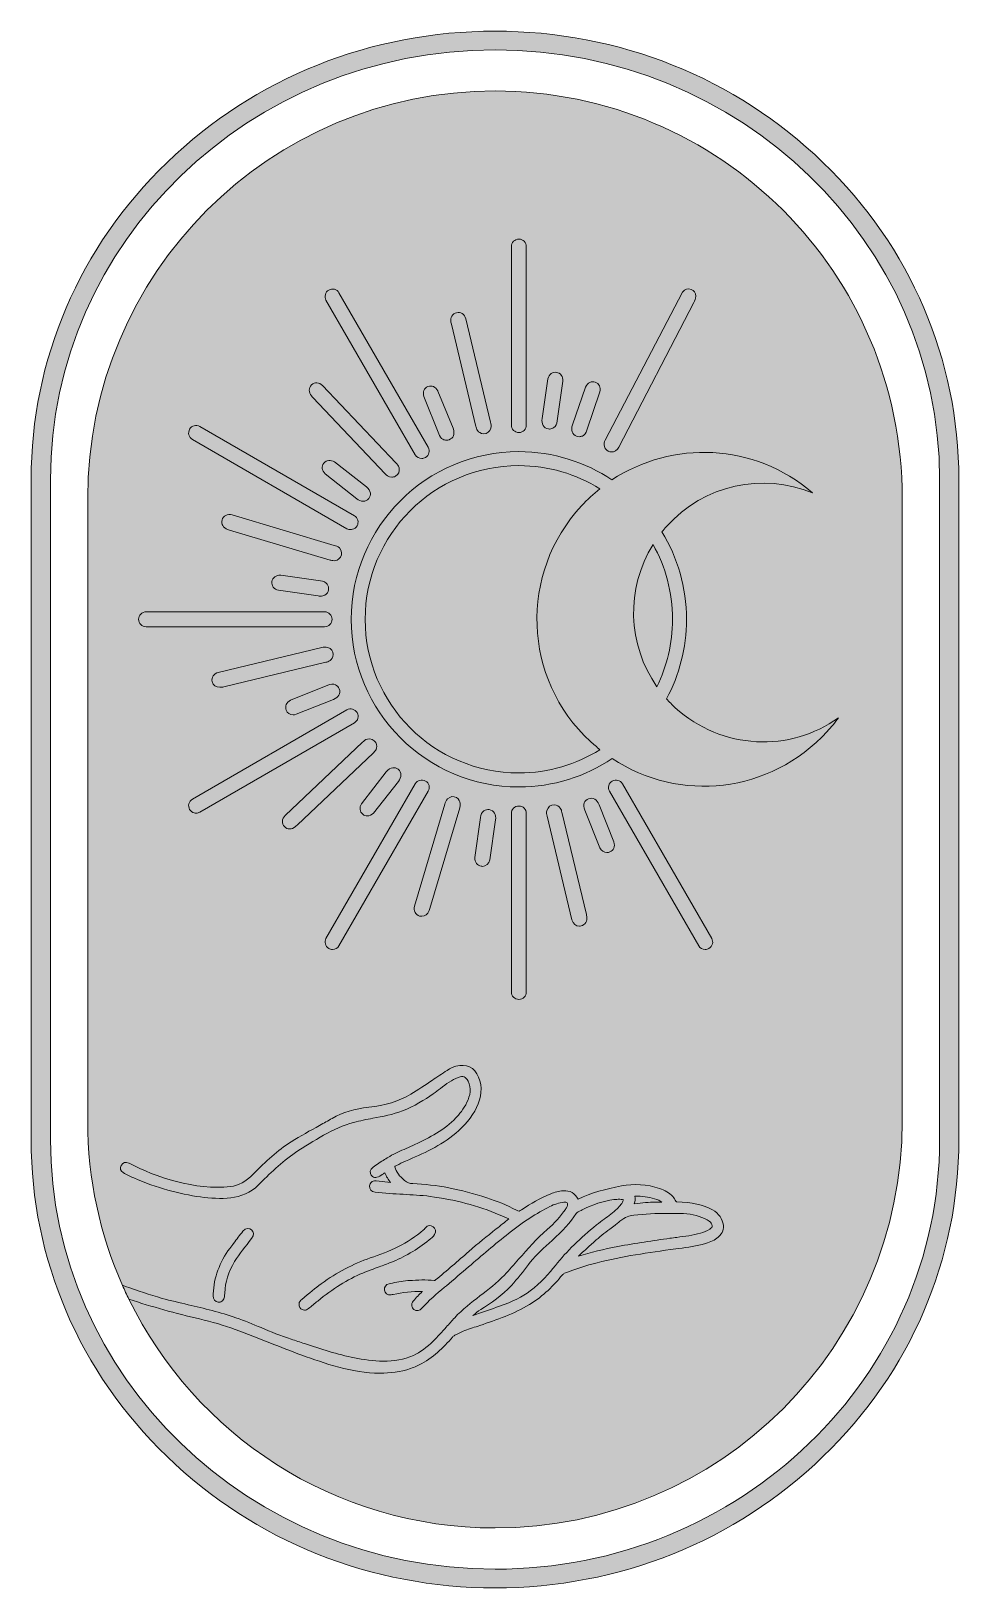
# Model space of a CAD drawing. Header units: inches. Extents: x 27.2 to 34.4, y -12.2 to -0.2.
import ezdxf

# ---------------------------------------------------------------- set-up
doc = ezdxf.new("R2010")
doc.units = ezdxf.units.IN
doc.header["$MEASUREMENT"] = 0
doc.layers.add('Layer 1', color=7, linetype='Continuous')

# ---------------------------------------------------------------- blocks, each defined once
blk = doc.blocks.new('block 2')
at = {"layer": 'Layer 1', "lineweight": 0}
for points, knots in [([(33.316, -1.165), (32.641, -0.512), (31.743, -0.153), (30.788, -0.153), (29.833, -0.153), (28.935, -0.512), (28.26, -1.165), (27.584, -1.817), (27.212, -2.685), (27.212, -3.608), (27.212, -3.608), (27.212, -8.698), (27.212, -8.698), (27.212, -9.621), (27.584, -10.489), (28.26, -11.141), (28.935, -11.794), (29.833, -12.153), (30.788, -12.153), (31.743, -12.153), (32.641, -11.794), (33.316, -11.141), (33.992, -10.489), (34.363, -9.621), (34.363, -8.698), (34.363, -8.698), (34.363, -3.608), (34.363, -3.608), (34.363, -2.685), (33.992, -1.817), (33.316, -1.165)], [0, 0, 0, 0, 1, 1, 1, 2, 2, 2, 3, 3, 3, 4, 4, 4, 5, 5, 5, 6, 6, 6, 7, 7, 7, 8, 8, 8, 9, 9, 9, 10, 10, 10, 10]), ([(34.215, -8.698), (34.215, -9.611), (33.831, -10.439), (33.21, -11.038), (32.589, -11.638), (31.733, -12.009), (30.788, -12.009), (28.898, -12.009), (27.361, -10.524), (27.361, -8.698), (27.361, -8.698), (27.361, -3.608), (27.361, -3.608), (27.361, -1.782), (28.898, -0.297), (30.788, -0.297), (32.678, -0.297), (34.215, -1.782), (34.215, -3.608), (34.215, -3.608), (34.215, -8.698), (34.215, -8.698)], [0, 0, 0, 0, 1, 1, 1, 2, 2, 2, 3, 3, 3, 4, 4, 4, 5, 5, 5, 6, 6, 6, 7, 7, 7, 7])]:
    blk.add_open_spline(points, degree=3, knots=knots, dxfattribs=at)
blk = doc.blocks.new('block 3')
at = {"layer": 'Layer 1', "lineweight": 0}
for points, knots in [([(32.176, -5.368), (32.152, -5.346), (32.131, -5.323), (32.11, -5.299), (32.208, -5.117), (32.264, -4.908), (32.264, -4.687), (32.264, -4.44), (32.195, -4.21), (32.075, -4.013), (32.086, -3.999), (32.096, -3.985), (32.109, -3.972), (32.399, -3.646), (32.856, -3.555), (33.234, -3.712), (32.785, -3.323), (32.153, -3.307), (31.689, -3.612), (31.484, -3.475), (31.237, -3.394), (30.972, -3.394), (30.259, -3.394), (29.679, -3.974), (29.679, -4.687), (29.679, -5.399), (30.259, -5.979), (30.972, -5.979), (31.238, -5.979), (31.485, -5.898), (31.691, -5.76), (32.21, -6.104), (32.907, -6.03), (33.348, -5.552), (33.379, -5.518), (33.409, -5.482), (33.436, -5.445), (33.063, -5.715), (32.54, -5.694), (32.176, -5.368)], [0, 0, 0, 0, 1, 1, 1, 2, 2, 2, 3, 3, 3, 4, 4, 4, 5, 5, 5, 6, 6, 6, 7, 7, 7, 8, 8, 8, 9, 9, 9, 10, 10, 10, 11, 11, 11, 12, 12, 12, 13, 13, 13, 13]), ([(30.972, -5.871), (30.318, -5.871), (29.787, -5.34), (29.787, -4.687), (29.787, -4.033), (30.318, -3.502), (30.972, -3.502), (31.201, -3.502), (31.414, -3.568), (31.596, -3.681), (31.546, -3.72), (31.499, -3.764), (31.455, -3.812), (30.973, -4.331), (30.999, -5.144), (31.523, -5.628), (31.547, -5.65), (31.572, -5.671), (31.597, -5.692), (31.416, -5.805), (31.201, -5.871), (30.972, -5.871)], [0, 0, 0, 0, 1, 1, 1, 2, 2, 2, 3, 3, 3, 4, 4, 4, 5, 5, 5, 6, 6, 6, 7, 7, 7, 7]), ([(32.006, -4.11), (32.102, -4.281), (32.156, -4.477), (32.156, -4.687), (32.156, -4.873), (32.113, -5.049), (32.036, -5.206), (31.809, -4.881), (31.794, -4.449), (32.006, -4.11)], [0, 0, 0, 0, 1, 1, 1, 2, 2, 2, 3, 3, 3, 3])]:
    blk.add_open_spline(points, degree=3, knots=knots, dxfattribs=at)
blk = doc.blocks.new('block 4')
at = {"layer": 'Layer 1', "lineweight": 0}
for points, knots in [([(32.548, -9.356), (32.544, -9.312), (32.512, -9.266), (32.465, -9.239), (32.394, -9.199), (32.304, -9.179), (32.189, -9.178), (32.189, -9.178), (32.186, -9.178), (32.186, -9.178), (32.185, -9.177), (32.184, -9.175), (32.182, -9.172), (32.177, -9.162), (32.169, -9.148), (32.158, -9.137), (32.13, -9.108), (32.096, -9.086), (32.057, -9.074), (31.959, -9.042), (31.86, -9.036), (31.762, -9.055), (31.641, -9.079), (31.532, -9.104), (31.428, -9.157), (31.407, -9.112), (31.365, -9.087), (31.314, -9.092), (31.279, -9.095), (31.246, -9.103), (31.217, -9.115), (31.137, -9.149), (31.062, -9.19), (30.993, -9.238), (30.976, -9.25), (30.97, -9.252), (30.953, -9.242), (30.881, -9.201), (30.801, -9.172), (30.725, -9.146), (30.521, -9.079), (30.335, -9.044), (30.154, -9.037), (30.129, -9.036), (30.11, -9.029), (30.091, -9.013), (30.051, -8.98), (30.027, -8.947), (30.016, -8.907), (30.016, -8.906), (30.016, -8.905), (30.015, -8.904), (30.016, -8.904), (30.017, -8.903), (30.018, -8.903), (30.018, -8.903), (30.028, -8.897), (30.028, -8.897), (30.052, -8.885), (30.074, -8.873), (30.098, -8.863), (30.231, -8.807), (30.37, -8.745), (30.485, -8.648), (30.613, -8.541), (30.727, -8.37), (30.661, -8.215), (30.631, -8.141), (30.565, -8.11), (30.487, -8.132), (30.464, -8.138), (30.443, -8.148), (30.419, -8.164), (30.38, -8.189), (30.342, -8.214), (30.305, -8.239), (30.251, -8.275), (30.195, -8.313), (30.139, -8.347), (30.048, -8.402), (29.942, -8.435), (29.814, -8.448), (29.708, -8.459), (29.616, -8.487), (29.533, -8.534), (29.501, -8.552), (29.468, -8.57), (29.436, -8.588), (29.363, -8.628), (29.288, -8.669), (29.217, -8.714), (29.109, -8.782), (29.021, -8.863), (28.923, -8.965), (28.867, -9.022), (28.812, -9.052), (28.749, -9.059), (28.48, -9.09), (28.17, -8.987), (27.969, -8.88), (27.968, -8.879), (27.967, -8.879), (27.964, -8.878), (27.941, -8.867), (27.919, -8.874), (27.907, -8.896), (27.895, -8.916), (27.901, -8.939), (27.922, -8.952), (27.948, -8.97), (27.976, -8.982), (28.003, -8.993), (28.181, -9.069), (28.354, -9.118), (28.517, -9.139), (28.669, -9.158), (28.841, -9.169), (28.964, -9.047), (29.047, -8.964), (29.141, -8.87), (29.251, -8.797), (29.386, -8.707), (29.543, -8.608), (29.698, -8.565), (29.747, -8.552), (29.798, -8.542), (29.847, -8.533), (29.922, -8.519), (30.001, -8.504), (30.075, -8.476), (30.164, -8.442), (30.245, -8.39), (30.312, -8.344), (30.33, -8.331), (30.349, -8.317), (30.367, -8.303), (30.411, -8.27), (30.456, -8.235), (30.505, -8.218), (30.542, -8.204), (30.562, -8.212), (30.58, -8.247), (30.636, -8.353), (30.533, -8.48), (30.486, -8.53), (30.399, -8.623), (30.283, -8.683), (30.171, -8.736), (30.149, -8.746), (30.126, -8.756), (30.103, -8.766), (30.06, -8.783), (30.016, -8.801), (29.976, -8.827), (29.963, -8.835), (29.95, -8.843), (29.937, -8.851), (29.907, -8.869), (29.877, -8.888), (29.848, -8.909), (29.821, -8.929), (29.823, -8.955), (29.834, -8.971), (29.845, -8.988), (29.869, -8.999), (29.9, -8.978), (29.9, -8.978), (29.918, -8.967), (29.918, -8.967), (29.925, -8.963), (29.932, -8.958), (29.939, -8.953), (29.949, -8.982), (29.965, -9.006), (29.982, -9.027), (29.982, -9.027), (29.961, -9.025), (29.961, -9.025), (29.932, -9.021), (29.902, -9.018), (29.873, -9.015), (29.854, -9.013), (29.842, -9.019), (29.836, -9.025), (29.827, -9.032), (29.822, -9.042), (29.821, -9.054), (29.818, -9.079), (29.835, -9.098), (29.864, -9.102), (29.936, -9.111), (30.009, -9.115), (30.08, -9.119), (30.148, -9.123), (30.218, -9.126), (30.287, -9.135), (30.477, -9.16), (30.657, -9.207), (30.821, -9.276), (30.846, -9.287), (30.871, -9.298), (30.894, -9.309), (30.862, -9.335), (30.829, -9.361), (30.797, -9.386), (30.727, -9.442), (30.655, -9.498), (30.587, -9.559), (30.501, -9.634), (30.416, -9.708), (30.33, -9.779), (30.323, -9.785), (30.322, -9.785), (30.32, -9.784), (30.255, -9.776), (30.191, -9.78), (30.129, -9.784), (30.129, -9.784), (30.115, -9.784), (30.115, -9.784), (30.069, -9.787), (30.024, -9.797), (29.981, -9.807), (29.981, -9.807), (29.972, -9.808), (29.972, -9.808), (29.946, -9.814), (29.932, -9.834), (29.936, -9.858), (29.94, -9.883), (29.959, -9.896), (29.987, -9.894), (29.992, -9.893), (29.996, -9.892), (30.001, -9.891), (30.001, -9.891), (30.003, -9.891), (30.003, -9.891), (30.075, -9.874), (30.151, -9.866), (30.229, -9.867), (30.229, -9.867), (30.227, -9.869), (30.227, -9.869), (30.204, -9.892), (30.179, -9.915), (30.158, -9.942), (30.148, -9.955), (30.145, -9.968), (30.146, -9.98), (30.148, -9.991), (30.154, -10), (30.163, -10.007), (30.183, -10.022), (30.207, -10.018), (30.224, -9.998), (30.276, -9.938), (30.338, -9.886), (30.398, -9.836), (30.398, -9.836), (30.413, -9.824), (30.413, -9.824), (30.47, -9.776), (30.528, -9.726), (30.584, -9.678), (30.684, -9.592), (30.788, -9.503), (30.893, -9.42), (31.006, -9.33), (31.108, -9.265), (31.211, -9.213), (31.245, -9.196), (31.28, -9.185), (31.319, -9.179), (31.33, -9.177), (31.34, -9.18), (31.344, -9.185), (31.349, -9.191), (31.349, -9.201), (31.344, -9.212), (31.341, -9.219), (31.336, -9.226), (31.331, -9.235), (31.294, -9.289), (31.247, -9.342), (31.191, -9.39), (31.11, -9.46), (31.039, -9.541), (30.97, -9.619), (30.935, -9.66), (30.898, -9.702), (30.86, -9.742), (30.803, -9.802), (30.737, -9.853), (30.672, -9.902), (30.606, -9.953), (30.537, -10.006), (30.477, -10.07), (30.455, -10.094), (30.434, -10.118), (30.412, -10.142), (30.38, -10.179), (30.346, -10.216), (30.311, -10.251), (30.263, -10.299), (30.211, -10.336), (30.159, -10.361), (30.014, -10.428), (29.84, -10.406), (29.704, -10.38), (29.573, -10.354), (29.444, -10.311), (29.319, -10.27), (29.285, -10.258), (29.251, -10.247), (29.217, -10.236), (29.138, -10.21), (29.06, -10.178), (28.985, -10.147), (28.922, -10.121), (28.857, -10.094), (28.791, -10.07), (28.67, -10.028), (28.544, -9.999), (28.423, -9.97), (28.356, -9.955), (28.288, -9.939), (28.221, -9.921), (28.126, -9.893), (28.031, -9.861), (27.939, -9.829), (27.931, -9.826), (27.924, -9.824), (27.916, -9.821), (27.932, -9.857), (27.948, -9.893), (27.966, -9.928), (28.143, -9.985), (28.326, -10.038), (28.511, -10.08), (28.697, -10.121), (28.878, -10.194), (29.052, -10.264), (29.134, -10.296), (29.217, -10.329), (29.3, -10.359), (29.47, -10.42), (29.685, -10.498), (29.9, -10.498), (29.979, -10.498), (30.059, -10.488), (30.136, -10.462), (30.153, -10.456), (30.169, -10.45), (30.183, -10.443), (30.293, -10.396), (30.375, -10.315), (30.448, -10.235), (30.45, -10.232), (30.453, -10.229), (30.456, -10.226), (30.461, -10.219), (30.466, -10.212), (30.472, -10.209), (30.48, -10.205), (30.488, -10.201), (30.496, -10.197), (30.517, -10.186), (30.536, -10.176), (30.556, -10.169), (30.594, -10.155), (30.633, -10.143), (30.671, -10.13), (30.801, -10.086), (30.934, -10.041), (31.054, -9.969), (31.162, -9.904), (31.242, -9.818), (31.306, -9.742), (31.312, -9.735), (31.317, -9.731), (31.324, -9.728), (31.408, -9.696), (31.491, -9.667), (31.575, -9.646), (31.771, -9.597), (31.965, -9.569), (32.181, -9.54), (32.181, -9.54), (32.205, -9.537), (32.205, -9.537), (32.272, -9.528), (32.342, -9.519), (32.41, -9.499), (32.451, -9.487), (32.482, -9.471), (32.507, -9.45), (32.546, -9.417), (32.551, -9.381), (32.548, -9.356)], [0, 0, 0, 0, 1, 1, 1, 2, 2, 2, 3, 3, 3, 4, 4, 4, 5, 5, 5, 6, 6, 6, 7, 7, 7, 8, 8, 8, 9, 9, 9, 10, 10, 10, 11, 11, 11, 12, 12, 12, 13, 13, 13, 14, 14, 14, 15, 15, 15, 16, 16, 16, 17, 17, 17, 18, 18, 18, 19, 19, 19, 20, 20, 20, 21, 21, 21, 22, 22, 22, 23, 23, 23, 24, 24, 24, 25, 25, 25, 26, 26, 26, 27, 27, 27, 28, 28, 28, 29, 29, 29, 30, 30, 30, 31, 31, 31, 32, 32, 32, 33, 33, 33, 34, 34, 34, 35, 35, 35, 36, 36, 36, 37, 37, 37, 38, 38, 38, 39, 39, 39, 40, 40, 40, 41, 41, 41, 42, 42, 42, 43, 43, 43, 44, 44, 44, 45, 45, 45, 46, 46, 46, 47, 47, 47, 48, 48, 48, 49, 49, 49, 50, 50, 50, 51, 51, 51, 52, 52, 52, 53, 53, 53, 54, 54, 54, 55, 55, 55, 56, 56, 56, 57, 57, 57, 58, 58, 58, 59, 59, 59, 60, 60, 60, 61, 61, 61, 62, 62, 62, 63, 63, 63, 64, 64, 64, 65, 65, 65, 66, 66, 66, 67, 67, 67, 68, 68, 68, 69, 69, 69, 70, 70, 70, 71, 71, 71, 72, 72, 72, 73, 73, 73, 74, 74, 74, 75, 75, 75, 76, 76, 76, 77, 77, 77, 78, 78, 78, 79, 79, 79, 80, 80, 80, 81, 81, 81, 82, 82, 82, 83, 83, 83, 84, 84, 84, 85, 85, 85, 86, 86, 86, 87, 87, 87, 88, 88, 88, 89, 89, 89, 90, 90, 90, 91, 91, 91, 92, 92, 92, 93, 93, 93, 94, 94, 94, 95, 95, 95, 96, 96, 96, 97, 97, 97, 98, 98, 98, 99, 99, 99, 100, 100, 100, 101, 101, 101, 102, 102, 102, 103, 103, 103, 104, 104, 104, 105, 105, 105, 106, 106, 106, 107, 107, 107, 108, 108, 108, 109, 109, 109, 110, 110, 110, 111, 111, 111, 112, 112, 112, 113, 113, 113, 114, 114, 114, 115, 115, 115, 116, 116, 116, 117, 117, 117, 118, 118, 118, 119, 119, 119, 120, 120, 120, 121, 121, 121, 122, 122, 122, 123, 123, 123, 124, 124, 124, 125, 125, 125, 126, 126, 126, 127, 127, 127, 128, 128, 128, 129, 129, 129, 130, 130, 130, 131, 131, 131, 132, 132, 132, 133, 133, 133, 133]), ([(31.253, -9.668), (31.206, -9.727), (31.141, -9.803), (31.06, -9.863), (30.997, -9.909), (30.924, -9.946), (30.823, -9.982), (30.761, -10.004), (30.699, -10.026), (30.636, -10.047), (30.636, -10.047), (30.617, -10.054), (30.617, -10.054), (30.635, -10.038), (30.656, -10.021), (30.678, -10.007), (30.755, -9.957), (30.843, -9.899), (30.914, -9.821), (30.962, -9.77), (31.005, -9.714), (31.047, -9.66), (31.047, -9.66), (31.06, -9.643), (31.06, -9.643), (31.108, -9.581), (31.166, -9.53), (31.228, -9.475), (31.31, -9.402), (31.369, -9.336), (31.414, -9.268), (31.422, -9.257), (31.436, -9.25), (31.451, -9.243), (31.451, -9.243), (31.459, -9.238), (31.459, -9.238), (31.541, -9.198), (31.621, -9.172), (31.703, -9.16), (31.711, -9.159), (31.719, -9.158), (31.727, -9.158), (31.727, -9.158), (31.737, -9.157), (31.737, -9.157), (31.754, -9.157), (31.767, -9.159), (31.778, -9.162), (31.768, -9.187), (31.752, -9.209), (31.73, -9.23), (31.698, -9.259), (31.663, -9.285), (31.629, -9.311), (31.61, -9.325), (31.59, -9.339), (31.571, -9.355), (31.445, -9.456), (31.341, -9.558), (31.253, -9.668)], [0, 0, 0, 0, 1, 1, 1, 2, 2, 2, 3, 3, 3, 4, 4, 4, 5, 5, 5, 6, 6, 6, 7, 7, 7, 8, 8, 8, 9, 9, 9, 10, 10, 10, 11, 11, 11, 12, 12, 12, 13, 13, 13, 14, 14, 14, 15, 15, 15, 16, 16, 16, 17, 17, 17, 18, 18, 18, 19, 19, 19, 20, 20, 20, 20]), ([(31.865, -9.133), (31.921, -9.132), (31.971, -9.139), (32.018, -9.153), (32.043, -9.161), (32.059, -9.168), (32.073, -9.179), (32.073, -9.179), (32.025, -9.179), (32.025, -9.179), (31.976, -9.18), (31.923, -9.184), (31.86, -9.192), (31.867, -9.174), (31.871, -9.154), (31.865, -9.133)], [0, 0, 0, 0, 1, 1, 1, 2, 2, 2, 3, 3, 3, 4, 4, 4, 5, 5, 5, 5]), ([(32.443, -9.389), (32.421, -9.404), (32.395, -9.412), (32.372, -9.419), (32.313, -9.435), (32.251, -9.443), (32.19, -9.451), (32.172, -9.453), (32.153, -9.456), (32.135, -9.458), (32.008, -9.476), (31.872, -9.496), (31.735, -9.521), (31.625, -9.542), (31.525, -9.567), (31.431, -9.597), (31.459, -9.569), (31.488, -9.543), (31.517, -9.517), (31.529, -9.506), (31.541, -9.495), (31.554, -9.484), (31.591, -9.449), (31.632, -9.418), (31.673, -9.388), (31.686, -9.378), (31.7, -9.368), (31.713, -9.357), (31.722, -9.35), (31.73, -9.344), (31.739, -9.336), (31.739, -9.336), (31.751, -9.327), (31.751, -9.327), (31.794, -9.292), (31.819, -9.284), (31.857, -9.28), (31.942, -9.27), (32.031, -9.266), (32.121, -9.266), (32.16, -9.266), (32.2, -9.266), (32.24, -9.268), (32.311, -9.271), (32.37, -9.287), (32.422, -9.316), (32.433, -9.322), (32.446, -9.33), (32.455, -9.342), (32.46, -9.349), (32.462, -9.355), (32.462, -9.362), (32.462, -9.369), (32.459, -9.378), (32.443, -9.389)], [0, 0, 0, 0, 1, 1, 1, 2, 2, 2, 3, 3, 3, 4, 4, 4, 5, 5, 5, 6, 6, 6, 7, 7, 7, 8, 8, 8, 9, 9, 9, 10, 10, 10, 11, 11, 11, 12, 12, 12, 13, 13, 13, 14, 14, 14, 15, 15, 15, 16, 16, 16, 17, 17, 17, 18, 18, 18, 18])]:
    blk.add_open_spline(points, degree=3, knots=knots, dxfattribs=at)

msp = doc.modelspace()

# ---------------------------------------------------------------- hatches: boundary and pattern name
at = {"layer": 'Layer 1', "true_color": 0xa16e58}
h = msp.add_hatch(color=35, dxfattribs=at)
h.dxf.hatch_style = 2
edge = h.paths.add_edge_path()
edge.add_spline(control_points=[(33.316, -1.165), (32.641, -0.512), (31.743, -0.153), (30.788, -0.153), (29.833, -0.153), (28.935, -0.512), (28.26, -1.165), (27.584, -1.817), (27.212, -2.685), (27.212, -3.608), (27.212, -3.608), (27.212, -8.698), (27.212, -8.698), (27.212, -9.621), (27.584, -10.489), (28.26, -11.141), (28.935, -11.794), (29.833, -12.153), (30.788, -12.153), (31.743, -12.153), (32.641, -11.794), (33.316, -11.141), (33.992, -10.489), (34.363, -9.621), (34.363, -8.698), (34.363, -8.698), (34.363, -3.608), (34.363, -3.608), (34.363, -2.685), (33.992, -1.817), (33.316, -1.165)], knot_values=[0, 0, 0, 0, 1, 1, 1, 2, 2, 2, 3, 3, 3, 4, 4, 4, 5, 5, 5, 6, 6, 6, 7, 7, 7, 8, 8, 8, 9, 9, 9, 10, 10, 10, 10], degree=3, periodic=1)
edge = h.paths.add_edge_path()
edge.add_spline(control_points=[(34.215, -8.698), (34.215, -9.611), (33.831, -10.439), (33.21, -11.038), (32.589, -11.638), (31.733, -12.009), (30.788, -12.009), (28.898, -12.009), (27.361, -10.524), (27.361, -8.698), (27.361, -8.698), (27.361, -3.608), (27.361, -3.608), (27.361, -1.782), (28.898, -0.297), (30.788, -0.297), (32.678, -0.297), (34.215, -1.782), (34.215, -3.608), (34.215, -3.608), (34.215, -8.698), (34.215, -8.698)], knot_values=[0, 0, 0, 0, 1, 1, 1, 2, 2, 2, 3, 3, 3, 4, 4, 4, 5, 5, 5, 6, 6, 6, 7, 7, 7, 7], degree=3, periodic=1)
h = msp.add_hatch(color=35, dxfattribs=at)
h.dxf.hatch_style = 2
edge = h.paths.add_edge_path()
edge.add_spline(control_points=[(33.927, -3.754), (33.927, -3.754), (33.927, -8.552), (33.927, -8.552), (33.927, -10.286), (32.522, -11.691), (30.788, -11.691), (29.548, -11.691), (28.475, -10.972), (27.966, -9.928), (27.948, -9.893), (27.932, -9.857), (27.916, -9.821), (27.744, -9.433), (27.648, -9.004), (27.648, -8.552), (27.648, -8.552), (27.648, -3.754), (27.648, -3.754), (27.648, -2.02), (29.054, -0.614), (30.788, -0.614), (31.655, -0.614), (32.44, -0.966), (33.008, -1.534), (33.576, -2.102), (33.927, -2.887), (33.927, -3.754)], knot_values=[0, 0, 0, 0, 1, 1, 1, 2, 2, 2, 3, 3, 3, 4, 4, 4, 5, 5, 5, 6, 6, 6, 7, 7, 7, 8, 8, 8, 9, 9, 9, 9], degree=3, periodic=1)
at = {"layer": 'Layer 1', "true_color": 0xf8efe3}
h = msp.add_hatch(color=7, dxfattribs=at)
h.dxf.hatch_style = 2
edge = h.paths.add_edge_path()
edge.add_spline(control_points=[(30.972, -3.247), (31.003, -3.247), (31.029, -3.221), (31.029, -3.189), (31.029, -3.189), (31.029, -1.814), (31.029, -1.814), (31.029, -1.782), (31.003, -1.756), (30.972, -1.756), (30.94, -1.756), (30.914, -1.782), (30.914, -1.814), (30.914, -1.814), (30.914, -3.189), (30.914, -3.189), (30.914, -3.221), (30.94, -3.247), (30.972, -3.247)], knot_values=[0, 0, 0, 0, 1, 1, 1, 2, 2, 2, 3, 3, 3, 4, 4, 4, 5, 5, 5, 6, 6, 6, 6], degree=3, periodic=1)
h = msp.add_hatch(color=7, dxfattribs=at)
h.dxf.hatch_style = 2
edge = h.paths.add_edge_path()
edge.add_spline(control_points=[(30.173, -3.418), (30.184, -3.437), (30.203, -3.447), (30.223, -3.447), (30.233, -3.447), (30.243, -3.445), (30.252, -3.439), (30.279, -3.424), (30.289, -3.388), (30.273, -3.361), (30.273, -3.361), (29.585, -2.17), (29.585, -2.17), (29.577, -2.156), (29.565, -2.147), (29.55, -2.143), (29.535, -2.139), (29.52, -2.141), (29.506, -2.149), (29.506, -2.149), (29.506, -2.149), (29.506, -2.149), (29.493, -2.156), (29.484, -2.169), (29.48, -2.184), (29.476, -2.198), (29.478, -2.214), (29.485, -2.227), (29.485, -2.227), (30.173, -3.418), (30.173, -3.418)], knot_values=[0, 0, 0, 0, 1, 1, 1, 2, 2, 2, 3, 3, 3, 4, 4, 4, 5, 5, 5, 6, 6, 6, 7, 7, 7, 8, 8, 8, 9, 9, 9, 10, 10, 10, 10], degree=3, periodic=1)
h = msp.add_hatch(color=7, dxfattribs=at)
h.dxf.hatch_style = 2
edge = h.paths.add_edge_path()
edge.add_spline(control_points=[(31.66, -3.391), (31.668, -3.395), (31.677, -3.397), (31.686, -3.397), (31.708, -3.397), (31.729, -3.384), (31.742, -3.359), (31.742, -3.359), (32.321, -2.244), (32.321, -2.244), (32.327, -2.231), (32.335, -2.216), (32.336, -2.196), (32.334, -2.171), (32.321, -2.152), (32.3, -2.144), (32.275, -2.134), (32.251, -2.141), (32.233, -2.165), (32.233, -2.165), (31.637, -3.305), (31.637, -3.305), (31.629, -3.321), (31.627, -3.338), (31.631, -3.354), (31.635, -3.37), (31.645, -3.383), (31.66, -3.391)], knot_values=[0, 0, 0, 0, 1, 1, 1, 2, 2, 2, 3, 3, 3, 4, 4, 4, 5, 5, 5, 6, 6, 6, 7, 7, 7, 8, 8, 8, 9, 9, 9, 9], degree=3, periodic=1)
h = msp.add_hatch(color=7, dxfattribs=at)
h.dxf.hatch_style = 2
edge = h.paths.add_edge_path()
edge.add_spline(control_points=[(30.452, -2.412), (30.452, -2.412), (30.64, -3.2), (30.64, -3.2), (30.64, -3.2), (30.64, -3.2), (30.64, -3.2), (30.643, -3.213), (30.653, -3.253), (30.699, -3.256), (30.727, -3.256), (30.747, -3.241), (30.755, -3.213), (30.761, -3.196), (30.757, -3.182), (30.753, -3.168), (30.753, -3.168), (30.563, -2.37), (30.563, -2.37), (30.553, -2.334), (30.523, -2.315), (30.491, -2.323), (30.459, -2.331), (30.442, -2.36), (30.448, -2.396), (30.449, -2.401), (30.45, -2.407), (30.452, -2.412)], knot_values=[0, 0, 0, 0, 1, 1, 1, 2, 2, 2, 3, 3, 3, 4, 4, 4, 5, 5, 5, 6, 6, 6, 7, 7, 7, 8, 8, 8, 9, 9, 9, 9], degree=3, periodic=1)
h = msp.add_hatch(color=7, dxfattribs=at)
h.dxf.hatch_style = 2
edge = h.paths.add_edge_path()
edge.add_spline(control_points=[(29.384, -2.977), (29.384, -2.977), (29.941, -3.565), (29.941, -3.565), (29.948, -3.572), (29.966, -3.591), (29.992, -3.591), (30.001, -3.591), (30.01, -3.589), (30.021, -3.584), (30.045, -3.569), (30.054, -3.547), (30.048, -3.519), (30.044, -3.502), (30.033, -3.491), (30.023, -3.481), (30.023, -3.481), (29.459, -2.884), (29.459, -2.884), (29.433, -2.859), (29.397, -2.857), (29.373, -2.88), (29.35, -2.902), (29.35, -2.937), (29.373, -2.965), (29.377, -2.969), (29.38, -2.973), (29.384, -2.977)], knot_values=[0, 0, 0, 0, 1, 1, 1, 2, 2, 2, 3, 3, 3, 4, 4, 4, 5, 5, 5, 6, 6, 6, 7, 7, 7, 8, 8, 8, 9, 9, 9, 9], degree=3, periodic=1)
h = msp.add_hatch(color=7, dxfattribs=at)
h.dxf.hatch_style = 2
edge = h.paths.add_edge_path()
edge.add_spline(control_points=[(31.199, -3.219), (31.202, -3.22), (31.206, -3.22), (31.209, -3.22), (31.221, -3.22), (31.232, -3.216), (31.242, -3.209), (31.256, -3.199), (31.265, -3.181), (31.268, -3.157), (31.268, -3.157), (31.311, -2.85), (31.311, -2.85), (31.313, -2.814), (31.293, -2.788), (31.262, -2.783), (31.231, -2.778), (31.205, -2.797), (31.195, -2.833), (31.195, -2.833), (31.151, -3.14), (31.151, -3.14), (31.148, -3.16), (31.151, -3.178), (31.159, -3.192), (31.167, -3.207), (31.181, -3.217), (31.199, -3.219)], knot_values=[0, 0, 0, 0, 1, 1, 1, 2, 2, 2, 3, 3, 3, 4, 4, 4, 5, 5, 5, 6, 6, 6, 7, 7, 7, 8, 8, 8, 9, 9, 9, 9], degree=3, periodic=1)
h = msp.add_hatch(color=7, dxfattribs=at)
h.dxf.hatch_style = 2
edge = h.paths.add_edge_path()
edge.add_spline(control_points=[(31.417, -3.276), (31.424, -3.278), (31.431, -3.279), (31.437, -3.279), (31.445, -3.279), (31.453, -3.277), (31.461, -3.274), (31.477, -3.266), (31.489, -3.25), (31.496, -3.228), (31.496, -3.228), (31.596, -2.933), (31.596, -2.933), (31.604, -2.899), (31.59, -2.869), (31.56, -2.859), (31.531, -2.848), (31.501, -2.862), (31.486, -2.896), (31.486, -2.896), (31.385, -3.188), (31.385, -3.188), (31.378, -3.208), (31.377, -3.226), (31.382, -3.241), (31.388, -3.258), (31.4, -3.27), (31.417, -3.276)], knot_values=[0, 0, 0, 0, 1, 1, 1, 2, 2, 2, 3, 3, 3, 4, 4, 4, 5, 5, 5, 6, 6, 6, 7, 7, 7, 8, 8, 8, 9, 9, 9, 9], degree=3, periodic=1)
h = msp.add_hatch(color=7, dxfattribs=at)
h.dxf.hatch_style = 2
edge = h.paths.add_edge_path()
edge.add_spline(control_points=[(30.354, -3.257), (30.361, -3.276), (30.373, -3.291), (30.386, -3.299), (30.395, -3.304), (30.404, -3.306), (30.414, -3.306), (30.421, -3.306), (30.428, -3.305), (30.435, -3.302), (30.45, -3.296), (30.461, -3.286), (30.467, -3.272), (30.474, -3.256), (30.473, -3.236), (30.464, -3.214), (30.464, -3.214), (30.348, -2.927), (30.348, -2.927), (30.348, -2.927), (30.347, -2.926), (30.347, -2.926), (30.331, -2.895), (30.301, -2.881), (30.271, -2.893), (30.242, -2.905), (30.229, -2.934), (30.239, -2.97), (30.239, -2.97), (30.354, -3.257), (30.354, -3.257)], knot_values=[0, 0, 0, 0, 1, 1, 1, 2, 2, 2, 3, 3, 3, 4, 4, 4, 5, 5, 5, 6, 6, 6, 7, 7, 7, 8, 8, 8, 9, 9, 9, 10, 10, 10, 10], degree=3, periodic=1)
h = msp.add_hatch(color=7, dxfattribs=at)
h.dxf.hatch_style = 2
edge = h.paths.add_edge_path()
edge.add_spline(control_points=[(28.455, -3.3), (28.455, -3.3), (29.646, -3.988), (29.646, -3.988), (29.655, -3.993), (29.665, -3.995), (29.675, -3.995), (29.68, -3.995), (29.685, -3.995), (29.69, -3.993), (29.705, -3.989), (29.717, -3.98), (29.725, -3.966), (29.732, -3.953), (29.734, -3.938), (29.73, -3.923), (29.726, -3.908), (29.717, -3.896), (29.704, -3.888), (29.704, -3.888), (28.512, -3.2), (28.512, -3.2), (28.485, -3.184), (28.45, -3.194), (28.434, -3.221), (28.418, -3.249), (28.427, -3.284), (28.455, -3.3)], knot_values=[0, 0, 0, 0, 1, 1, 1, 2, 2, 2, 3, 3, 3, 4, 4, 4, 5, 5, 5, 6, 6, 6, 7, 7, 7, 8, 8, 8, 9, 9, 9, 9], degree=3, periodic=1)
h = msp.add_hatch(color=7, dxfattribs=at)
h.dxf.hatch_style = 2
edge = h.paths.add_edge_path()
edge.add_spline(control_points=[(32.176, -5.368), (32.152, -5.346), (32.131, -5.323), (32.11, -5.299), (32.208, -5.117), (32.264, -4.908), (32.264, -4.687), (32.264, -4.44), (32.195, -4.21), (32.075, -4.013), (32.086, -3.999), (32.096, -3.985), (32.109, -3.972), (32.399, -3.646), (32.856, -3.555), (33.234, -3.712), (32.785, -3.323), (32.153, -3.307), (31.689, -3.612), (31.484, -3.475), (31.237, -3.394), (30.972, -3.394), (30.259, -3.394), (29.679, -3.974), (29.679, -4.687), (29.679, -5.399), (30.259, -5.979), (30.972, -5.979), (31.238, -5.979), (31.485, -5.898), (31.691, -5.76), (32.21, -6.104), (32.907, -6.03), (33.348, -5.552), (33.379, -5.518), (33.409, -5.482), (33.436, -5.445), (33.063, -5.715), (32.54, -5.694), (32.176, -5.368)], knot_values=[0, 0, 0, 0, 1, 1, 1, 2, 2, 2, 3, 3, 3, 4, 4, 4, 5, 5, 5, 6, 6, 6, 7, 7, 7, 8, 8, 8, 9, 9, 9, 10, 10, 10, 11, 11, 11, 12, 12, 12, 13, 13, 13, 13], degree=3, periodic=1)
edge = h.paths.add_edge_path()
edge.add_spline(control_points=[(30.972, -5.871), (30.318, -5.871), (29.787, -5.34), (29.787, -4.687), (29.787, -4.033), (30.318, -3.502), (30.972, -3.502), (31.201, -3.502), (31.414, -3.568), (31.596, -3.681), (31.546, -3.72), (31.499, -3.764), (31.455, -3.812), (30.973, -4.331), (30.999, -5.144), (31.523, -5.628), (31.547, -5.65), (31.572, -5.671), (31.597, -5.692), (31.416, -5.805), (31.201, -5.871), (30.972, -5.871)], knot_values=[0, 0, 0, 0, 1, 1, 1, 2, 2, 2, 3, 3, 3, 4, 4, 4, 5, 5, 5, 6, 6, 6, 7, 7, 7, 7], degree=3, periodic=1)
edge = h.paths.add_edge_path()
edge.add_spline(control_points=[(32.006, -4.11), (32.102, -4.281), (32.156, -4.477), (32.156, -4.687), (32.156, -4.873), (32.113, -5.049), (32.036, -5.206), (31.809, -4.881), (31.794, -4.449), (32.006, -4.11)], knot_values=[0, 0, 0, 0, 1, 1, 1, 2, 2, 2, 3, 3, 3, 3], degree=3, periodic=1)
h = msp.add_hatch(color=7, dxfattribs=at)
h.dxf.hatch_style = 2
edge = h.paths.add_edge_path()
edge.add_spline(control_points=[(29.551, -3.474), (29.521, -3.455), (29.488, -3.459), (29.468, -3.483), (29.449, -3.508), (29.452, -3.54), (29.479, -3.566), (29.479, -3.566), (29.722, -3.758), (29.722, -3.758), (29.738, -3.77), (29.755, -3.777), (29.771, -3.777), (29.771, -3.777), (29.771, -3.777), (29.772, -3.777), (29.789, -3.777), (29.804, -3.77), (29.815, -3.756), (29.825, -3.743), (29.829, -3.729), (29.827, -3.714), (29.825, -3.696), (29.814, -3.679), (29.796, -3.665), (29.796, -3.665), (29.551, -3.474), (29.551, -3.474)], knot_values=[0, 0, 0, 0, 1, 1, 1, 2, 2, 2, 3, 3, 3, 4, 4, 4, 5, 5, 5, 6, 6, 6, 7, 7, 7, 8, 8, 8, 9, 9, 9, 9], degree=3, periodic=1)
h = msp.add_hatch(color=7, dxfattribs=at)
h.dxf.hatch_style = 2
edge = h.paths.add_edge_path()
edge.add_spline(control_points=[(29.547, -4.235), (29.563, -4.235), (29.582, -4.23), (29.596, -4.208), (29.596, -4.208), (29.597, -4.207), (29.597, -4.207), (29.61, -4.183), (29.607, -4.158), (29.588, -4.137), (29.576, -4.124), (29.561, -4.12), (29.548, -4.117), (29.548, -4.117), (28.761, -3.882), (28.761, -3.882), (28.725, -3.873), (28.693, -3.889), (28.684, -3.921), (28.675, -3.952), (28.692, -3.982), (28.727, -3.995), (28.732, -3.996), (28.737, -3.998), (28.742, -4), (28.742, -4), (29.518, -4.23), (29.518, -4.23), (29.524, -4.232), (29.534, -4.235), (29.547, -4.235)], knot_values=[0, 0, 0, 0, 1, 1, 1, 2, 2, 2, 3, 3, 3, 4, 4, 4, 5, 5, 5, 6, 6, 6, 7, 7, 7, 8, 8, 8, 9, 9, 9, 10, 10, 10, 10], degree=3, periodic=1)
h = msp.add_hatch(color=7, dxfattribs=at)
h.dxf.hatch_style = 2
edge = h.paths.add_edge_path()
edge.add_spline(control_points=[(29.443, -4.39), (29.443, -4.39), (29.136, -4.347), (29.136, -4.347), (29.136, -4.347), (29.135, -4.347), (29.135, -4.347), (29.1, -4.345), (29.073, -4.365), (29.068, -4.396), (29.064, -4.428), (29.083, -4.454), (29.119, -4.463), (29.119, -4.463), (29.425, -4.507), (29.425, -4.507), (29.43, -4.508), (29.436, -4.508), (29.441, -4.508), (29.455, -4.508), (29.467, -4.505), (29.477, -4.5), (29.492, -4.491), (29.502, -4.477), (29.505, -4.459), (29.507, -4.443), (29.503, -4.428), (29.494, -4.417), (29.484, -4.402), (29.466, -4.393), (29.443, -4.39)], knot_values=[0, 0, 0, 0, 1, 1, 1, 2, 2, 2, 3, 3, 3, 4, 4, 4, 5, 5, 5, 6, 6, 6, 7, 7, 7, 8, 8, 8, 9, 9, 9, 10, 10, 10, 10], degree=3, periodic=1)
h = msp.add_hatch(color=7, dxfattribs=at)
h.dxf.hatch_style = 2
edge = h.paths.add_edge_path()
edge.add_spline(control_points=[(28.099, -4.744), (28.099, -4.744), (29.474, -4.744), (29.474, -4.744), (29.506, -4.744), (29.532, -4.718), (29.532, -4.686), (29.532, -4.655), (29.506, -4.629), (29.474, -4.629), (29.474, -4.629), (28.099, -4.629), (28.099, -4.629), (28.067, -4.629), (28.041, -4.655), (28.041, -4.686), (28.041, -4.718), (28.067, -4.744), (28.099, -4.744)], knot_values=[0, 0, 0, 0, 1, 1, 1, 2, 2, 2, 3, 3, 3, 4, 4, 4, 5, 5, 5, 6, 6, 6, 6], degree=3, periodic=1)
h = msp.add_hatch(color=7, dxfattribs=at)
h.dxf.hatch_style = 2
edge = h.paths.add_edge_path()
edge.add_spline(control_points=[(29.498, -4.903), (29.482, -4.897), (29.467, -4.901), (29.454, -4.905), (29.454, -4.905), (28.655, -5.096), (28.655, -5.096), (28.62, -5.105), (28.6, -5.135), (28.608, -5.167), (28.615, -5.195), (28.638, -5.211), (28.667, -5.211), (28.672, -5.211), (28.676, -5.211), (28.681, -5.21), (28.687, -5.209), (28.692, -5.208), (28.697, -5.207), (28.697, -5.207), (29.485, -5.018), (29.485, -5.018), (29.498, -5.015), (29.539, -5.005), (29.541, -4.959), (29.541, -4.931), (29.526, -4.911), (29.498, -4.903)], knot_values=[0, 0, 0, 0, 1, 1, 1, 2, 2, 2, 3, 3, 3, 4, 4, 4, 5, 5, 5, 6, 6, 6, 7, 7, 7, 8, 8, 8, 9, 9, 9, 9], degree=3, periodic=1)
h = msp.add_hatch(color=7, dxfattribs=at)
h.dxf.hatch_style = 2
edge = h.paths.add_edge_path()
edge.add_spline(control_points=[(29.557, -5.191), (29.541, -5.184), (29.521, -5.185), (29.499, -5.194), (29.499, -5.194), (29.211, -5.311), (29.211, -5.311), (29.18, -5.327), (29.167, -5.358), (29.178, -5.387), (29.187, -5.41), (29.207, -5.423), (29.232, -5.423), (29.239, -5.423), (29.247, -5.422), (29.255, -5.419), (29.255, -5.419), (29.542, -5.304), (29.542, -5.304), (29.562, -5.297), (29.576, -5.285), (29.584, -5.272), (29.593, -5.257), (29.594, -5.24), (29.587, -5.223), (29.581, -5.208), (29.571, -5.197), (29.557, -5.191)], knot_values=[0, 0, 0, 0, 1, 1, 1, 2, 2, 2, 3, 3, 3, 4, 4, 4, 5, 5, 5, 6, 6, 6, 7, 7, 7, 8, 8, 8, 9, 9, 9, 9], degree=3, periodic=1)
h = msp.add_hatch(color=7, dxfattribs=at)
h.dxf.hatch_style = 2
edge = h.paths.add_edge_path()
edge.add_spline(control_points=[(29.646, -5.385), (29.646, -5.385), (28.455, -6.073), (28.455, -6.073), (28.427, -6.089), (28.418, -6.124), (28.434, -6.152), (28.442, -6.165), (28.454, -6.175), (28.469, -6.179), (28.474, -6.18), (28.479, -6.181), (28.484, -6.181), (28.494, -6.181), (28.504, -6.178), (28.512, -6.173), (28.512, -6.173), (29.704, -5.485), (29.704, -5.485), (29.731, -5.469), (29.741, -5.434), (29.725, -5.406), (29.709, -5.379), (29.674, -5.369), (29.646, -5.385)], knot_values=[0, 0, 0, 0, 1, 1, 1, 2, 2, 2, 3, 3, 3, 4, 4, 4, 5, 5, 5, 6, 6, 6, 7, 7, 7, 8, 8, 8, 8], degree=3, periodic=1)
h = msp.add_hatch(color=7, dxfattribs=at)
h.dxf.hatch_style = 2
edge = h.paths.add_edge_path()
edge.add_spline(control_points=[(29.804, -5.61), (29.787, -5.614), (29.776, -5.625), (29.766, -5.635), (29.766, -5.635), (29.17, -6.199), (29.17, -6.199), (29.144, -6.225), (29.142, -6.261), (29.165, -6.285), (29.176, -6.297), (29.191, -6.302), (29.205, -6.302), (29.22, -6.302), (29.236, -6.297), (29.25, -6.285), (29.25, -6.285), (29.25, -6.285), (29.25, -6.285), (29.254, -6.281), (29.258, -6.278), (29.262, -6.274), (29.262, -6.274), (29.85, -5.717), (29.85, -5.717), (29.86, -5.708), (29.89, -5.679), (29.869, -5.637), (29.855, -5.614), (29.832, -5.604), (29.804, -5.61)], knot_values=[0, 0, 0, 0, 1, 1, 1, 2, 2, 2, 3, 3, 3, 4, 4, 4, 5, 5, 5, 6, 6, 6, 7, 7, 7, 8, 8, 8, 9, 9, 9, 10, 10, 10, 10], degree=3, periodic=1)
h = msp.add_hatch(color=7, dxfattribs=at)
h.dxf.hatch_style = 2
edge = h.paths.add_edge_path()
edge.add_spline(control_points=[(30.041, -5.843), (30.028, -5.833), (30.014, -5.829), (29.999, -5.831), (29.982, -5.833), (29.965, -5.844), (29.95, -5.862), (29.95, -5.862), (29.759, -6.108), (29.759, -6.108), (29.74, -6.137), (29.744, -6.17), (29.769, -6.19), (29.779, -6.198), (29.791, -6.202), (29.803, -6.202), (29.82, -6.202), (29.837, -6.195), (29.851, -6.18), (29.851, -6.18), (30.043, -5.936), (30.043, -5.936), (30.056, -5.92), (30.062, -5.903), (30.063, -5.887), (30.063, -5.87), (30.055, -5.854), (30.041, -5.843)], knot_values=[0, 0, 0, 0, 1, 1, 1, 2, 2, 2, 3, 3, 3, 4, 4, 4, 5, 5, 5, 6, 6, 6, 7, 7, 7, 8, 8, 8, 9, 9, 9, 9], degree=3, periodic=1)
h = msp.add_hatch(color=7, dxfattribs=at)
h.dxf.hatch_style = 2
edge = h.paths.add_edge_path()
edge.add_spline(control_points=[(30.252, -5.934), (30.224, -5.918), (30.189, -5.927), (30.173, -5.955), (30.173, -5.955), (29.485, -7.146), (29.485, -7.146), (29.478, -7.159), (29.476, -7.175), (29.48, -7.189), (29.484, -7.204), (29.493, -7.217), (29.506, -7.224), (29.515, -7.23), (29.525, -7.232), (29.535, -7.232), (29.555, -7.232), (29.574, -7.222), (29.585, -7.203), (29.585, -7.203), (30.273, -6.012), (30.273, -6.012), (30.28, -5.999), (30.282, -5.983), (30.279, -5.968), (30.275, -5.954), (30.265, -5.941), (30.252, -5.934)], knot_values=[0, 0, 0, 0, 1, 1, 1, 2, 2, 2, 3, 3, 3, 4, 4, 4, 5, 5, 5, 6, 6, 6, 7, 7, 7, 8, 8, 8, 9, 9, 9, 9], degree=3, periodic=1)
h = msp.add_hatch(color=7, dxfattribs=at)
h.dxf.hatch_style = 2
edge = h.paths.add_edge_path()
edge.add_spline(control_points=[(32.408, -7.232), (32.418, -7.232), (32.428, -7.23), (32.437, -7.224), (32.45, -7.217), (32.46, -7.204), (32.464, -7.189), (32.468, -7.175), (32.466, -7.159), (32.458, -7.146), (32.458, -7.146), (31.77, -5.955), (31.77, -5.955), (31.754, -5.927), (31.719, -5.918), (31.692, -5.934), (31.678, -5.941), (31.669, -5.954), (31.665, -5.968), (31.661, -5.983), (31.663, -5.999), (31.671, -6.012), (31.671, -6.012), (32.358, -7.203), (32.358, -7.203), (32.369, -7.222), (32.388, -7.232), (32.408, -7.232)], knot_values=[0, 0, 0, 0, 1, 1, 1, 2, 2, 2, 3, 3, 3, 4, 4, 4, 5, 5, 5, 6, 6, 6, 7, 7, 7, 8, 8, 8, 9, 9, 9, 9], degree=3, periodic=1)
h = msp.add_hatch(color=7, dxfattribs=at)
h.dxf.hatch_style = 2
edge = h.paths.add_edge_path()
edge.add_spline(control_points=[(30.206, -6.974), (30.212, -6.976), (30.217, -6.976), (30.223, -6.976), (30.248, -6.976), (30.269, -6.96), (30.28, -6.932), (30.282, -6.927), (30.283, -6.921), (30.285, -6.916), (30.285, -6.916), (30.516, -6.14), (30.516, -6.14), (30.52, -6.127), (30.531, -6.087), (30.492, -6.061), (30.468, -6.048), (30.444, -6.051), (30.422, -6.071), (30.409, -6.082), (30.405, -6.097), (30.402, -6.111), (30.402, -6.111), (30.167, -6.898), (30.167, -6.898), (30.158, -6.933), (30.174, -6.965), (30.206, -6.974)], knot_values=[0, 0, 0, 0, 1, 1, 1, 2, 2, 2, 3, 3, 3, 4, 4, 4, 5, 5, 5, 6, 6, 6, 7, 7, 7, 8, 8, 8, 9, 9, 9, 9], degree=3, periodic=1)
h = msp.add_hatch(color=7, dxfattribs=at)
h.dxf.hatch_style = 2
edge = h.paths.add_edge_path()
edge.add_spline(control_points=[(31.303, -6.173), (31.3, -6.16), (31.291, -6.12), (31.244, -6.117), (31.216, -6.117), (31.197, -6.132), (31.188, -6.16), (31.183, -6.177), (31.187, -6.191), (31.19, -6.205), (31.19, -6.205), (31.381, -7.003), (31.381, -7.003), (31.389, -7.033), (31.412, -7.052), (31.438, -7.052), (31.443, -7.052), (31.448, -7.052), (31.452, -7.05), (31.484, -7.042), (31.501, -7.013), (31.495, -6.977), (31.494, -6.972), (31.493, -6.966), (31.492, -6.961), (31.492, -6.961), (31.303, -6.173), (31.303, -6.173), (31.303, -6.173), (31.303, -6.173), (31.303, -6.173)], knot_values=[0, 0, 0, 0, 1, 1, 1, 2, 2, 2, 3, 3, 3, 4, 4, 4, 5, 5, 5, 6, 6, 6, 7, 7, 7, 8, 8, 8, 9, 9, 9, 10, 10, 10, 10], degree=3, periodic=1)
h = msp.add_hatch(color=7, dxfattribs=at)
h.dxf.hatch_style = 2
edge = h.paths.add_edge_path()
edge.add_spline(control_points=[(31.557, -6.074), (31.542, -6.065), (31.525, -6.064), (31.508, -6.071), (31.493, -6.077), (31.482, -6.087), (31.476, -6.101), (31.47, -6.117), (31.471, -6.137), (31.479, -6.159), (31.479, -6.159), (31.596, -6.447), (31.596, -6.447), (31.609, -6.471), (31.629, -6.484), (31.651, -6.484), (31.658, -6.484), (31.665, -6.483), (31.672, -6.48), (31.701, -6.468), (31.714, -6.439), (31.705, -6.403), (31.705, -6.403), (31.59, -6.116), (31.59, -6.116), (31.582, -6.097), (31.571, -6.082), (31.557, -6.074)], knot_values=[0, 0, 0, 0, 1, 1, 1, 2, 2, 2, 3, 3, 3, 4, 4, 4, 5, 5, 5, 6, 6, 6, 7, 7, 7, 8, 8, 8, 9, 9, 9, 9], degree=3, periodic=1)
h = msp.add_hatch(color=7, dxfattribs=at)
h.dxf.hatch_style = 2
edge = h.paths.add_edge_path()
edge.add_spline(control_points=[(30.691, -6.591), (30.718, -6.591), (30.74, -6.572), (30.748, -6.54), (30.748, -6.54), (30.792, -6.233), (30.792, -6.233), (30.795, -6.213), (30.793, -6.195), (30.785, -6.181), (30.776, -6.166), (30.762, -6.156), (30.744, -6.154), (30.728, -6.151), (30.714, -6.155), (30.702, -6.164), (30.687, -6.174), (30.678, -6.192), (30.675, -6.215), (30.675, -6.215), (30.632, -6.523), (30.632, -6.523), (30.631, -6.559), (30.65, -6.585), (30.681, -6.59), (30.685, -6.59), (30.688, -6.591), (30.691, -6.591)], knot_values=[0, 0, 0, 0, 1, 1, 1, 2, 2, 2, 3, 3, 3, 4, 4, 4, 5, 5, 5, 6, 6, 6, 7, 7, 7, 8, 8, 8, 9, 9, 9, 9], degree=3, periodic=1)
h = msp.add_hatch(color=7, dxfattribs=at)
h.dxf.hatch_style = 2
edge = h.paths.add_edge_path()
edge.add_spline(control_points=[(31.029, -7.559), (31.029, -7.559), (31.029, -6.184), (31.029, -6.184), (31.029, -6.152), (31.003, -6.126), (30.972, -6.126), (30.94, -6.126), (30.914, -6.152), (30.914, -6.184), (30.914, -6.184), (30.914, -7.559), (30.914, -7.559), (30.914, -7.591), (30.94, -7.617), (30.972, -7.617), (31.003, -7.617), (31.029, -7.591), (31.029, -7.559)], knot_values=[0, 0, 0, 0, 1, 1, 1, 2, 2, 2, 3, 3, 3, 4, 4, 4, 5, 5, 5, 6, 6, 6, 6], degree=3, periodic=1)
h = msp.add_hatch(color=7, dxfattribs=at)
h.dxf.hatch_style = 2
edge = h.paths.add_edge_path()
edge.add_spline(control_points=[(32.548, -9.356), (32.544, -9.312), (32.512, -9.266), (32.465, -9.239), (32.394, -9.199), (32.304, -9.179), (32.189, -9.178), (32.189, -9.178), (32.186, -9.178), (32.186, -9.178), (32.185, -9.177), (32.184, -9.175), (32.182, -9.172), (32.177, -9.162), (32.169, -9.148), (32.158, -9.137), (32.13, -9.108), (32.096, -9.086), (32.057, -9.074), (31.959, -9.042), (31.86, -9.036), (31.762, -9.055), (31.641, -9.079), (31.532, -9.104), (31.428, -9.157), (31.407, -9.112), (31.365, -9.087), (31.314, -9.092), (31.279, -9.095), (31.246, -9.103), (31.217, -9.115), (31.137, -9.149), (31.062, -9.19), (30.993, -9.238), (30.976, -9.25), (30.97, -9.252), (30.953, -9.242), (30.881, -9.201), (30.801, -9.172), (30.725, -9.146), (30.521, -9.079), (30.335, -9.044), (30.154, -9.037), (30.129, -9.036), (30.11, -9.029), (30.091, -9.013), (30.051, -8.98), (30.027, -8.947), (30.016, -8.907), (30.016, -8.906), (30.016, -8.905), (30.015, -8.904), (30.016, -8.904), (30.017, -8.903), (30.018, -8.903), (30.018, -8.903), (30.028, -8.897), (30.028, -8.897), (30.052, -8.885), (30.074, -8.873), (30.098, -8.863), (30.231, -8.807), (30.37, -8.745), (30.485, -8.648), (30.613, -8.541), (30.727, -8.37), (30.661, -8.215), (30.631, -8.141), (30.565, -8.11), (30.487, -8.132), (30.464, -8.138), (30.443, -8.148), (30.419, -8.164), (30.38, -8.189), (30.342, -8.214), (30.305, -8.239), (30.251, -8.275), (30.195, -8.313), (30.139, -8.347), (30.048, -8.402), (29.942, -8.435), (29.814, -8.448), (29.708, -8.459), (29.616, -8.487), (29.533, -8.534), (29.501, -8.552), (29.468, -8.57), (29.436, -8.588), (29.363, -8.628), (29.288, -8.669), (29.217, -8.714), (29.109, -8.782), (29.021, -8.863), (28.923, -8.965), (28.867, -9.022), (28.812, -9.052), (28.749, -9.059), (28.48, -9.09), (28.17, -8.987), (27.969, -8.88), (27.968, -8.879), (27.967, -8.879), (27.964, -8.878), (27.941, -8.867), (27.919, -8.874), (27.907, -8.896), (27.895, -8.916), (27.901, -8.939), (27.922, -8.952), (27.948, -8.97), (27.976, -8.982), (28.003, -8.993), (28.181, -9.069), (28.354, -9.118), (28.517, -9.139), (28.669, -9.158), (28.841, -9.169), (28.964, -9.047), (29.047, -8.964), (29.141, -8.87), (29.251, -8.797), (29.386, -8.707), (29.543, -8.608), (29.698, -8.565), (29.747, -8.552), (29.798, -8.542), (29.847, -8.533), (29.922, -8.519), (30.001, -8.504), (30.075, -8.476), (30.164, -8.442), (30.245, -8.39), (30.312, -8.344), (30.33, -8.331), (30.349, -8.317), (30.367, -8.303), (30.411, -8.27), (30.456, -8.235), (30.505, -8.218), (30.542, -8.204), (30.562, -8.212), (30.58, -8.247), (30.636, -8.353), (30.533, -8.48), (30.486, -8.53), (30.399, -8.623), (30.283, -8.683), (30.171, -8.736), (30.149, -8.746), (30.126, -8.756), (30.103, -8.766), (30.06, -8.783), (30.016, -8.801), (29.976, -8.827), (29.963, -8.835), (29.95, -8.843), (29.937, -8.851), (29.907, -8.869), (29.877, -8.888), (29.848, -8.909), (29.821, -8.929), (29.823, -8.955), (29.834, -8.971), (29.845, -8.988), (29.869, -8.999), (29.9, -8.978), (29.9, -8.978), (29.918, -8.967), (29.918, -8.967), (29.925, -8.963), (29.932, -8.958), (29.939, -8.953), (29.949, -8.982), (29.965, -9.006), (29.982, -9.027), (29.982, -9.027), (29.961, -9.025), (29.961, -9.025), (29.932, -9.021), (29.902, -9.018), (29.873, -9.015), (29.854, -9.013), (29.842, -9.019), (29.836, -9.025), (29.827, -9.032), (29.822, -9.042), (29.821, -9.054), (29.818, -9.079), (29.835, -9.098), (29.864, -9.102), (29.936, -9.111), (30.009, -9.115), (30.08, -9.119), (30.148, -9.123), (30.218, -9.126), (30.287, -9.135), (30.477, -9.16), (30.657, -9.207), (30.821, -9.276), (30.846, -9.287), (30.871, -9.298), (30.894, -9.309), (30.862, -9.335), (30.829, -9.361), (30.797, -9.386), (30.727, -9.442), (30.655, -9.498), (30.587, -9.559), (30.501, -9.634), (30.416, -9.708), (30.33, -9.779), (30.323, -9.785), (30.322, -9.785), (30.32, -9.784), (30.255, -9.776), (30.191, -9.78), (30.129, -9.784), (30.129, -9.784), (30.115, -9.784), (30.115, -9.784), (30.069, -9.787), (30.024, -9.797), (29.981, -9.807), (29.981, -9.807), (29.972, -9.808), (29.972, -9.808), (29.946, -9.814), (29.932, -9.834), (29.936, -9.858), (29.94, -9.883), (29.959, -9.896), (29.987, -9.894), (29.992, -9.893), (29.996, -9.892), (30.001, -9.891), (30.001, -9.891), (30.003, -9.891), (30.003, -9.891), (30.075, -9.874), (30.151, -9.866), (30.229, -9.867), (30.229, -9.867), (30.227, -9.869), (30.227, -9.869), (30.204, -9.892), (30.179, -9.915), (30.158, -9.942), (30.148, -9.955), (30.145, -9.968), (30.146, -9.98), (30.148, -9.991), (30.154, -10), (30.163, -10.007), (30.183, -10.022), (30.207, -10.018), (30.224, -9.998), (30.276, -9.938), (30.338, -9.886), (30.398, -9.836), (30.398, -9.836), (30.413, -9.824), (30.413, -9.824), (30.47, -9.776), (30.528, -9.726), (30.584, -9.678), (30.684, -9.592), (30.788, -9.503), (30.893, -9.42), (31.006, -9.33), (31.108, -9.265), (31.211, -9.213), (31.245, -9.196), (31.28, -9.185), (31.319, -9.179), (31.33, -9.177), (31.34, -9.18), (31.344, -9.185), (31.349, -9.191), (31.349, -9.201), (31.344, -9.212), (31.341, -9.219), (31.336, -9.226), (31.331, -9.235), (31.294, -9.289), (31.247, -9.342), (31.191, -9.39), (31.11, -9.46), (31.039, -9.541), (30.97, -9.619), (30.935, -9.66), (30.898, -9.702), (30.86, -9.742), (30.803, -9.802), (30.737, -9.853), (30.672, -9.902), (30.606, -9.953), (30.537, -10.006), (30.477, -10.07), (30.455, -10.094), (30.434, -10.118), (30.412, -10.142), (30.38, -10.179), (30.346, -10.216), (30.311, -10.251), (30.263, -10.299), (30.211, -10.336), (30.159, -10.361), (30.014, -10.428), (29.84, -10.406), (29.704, -10.38), (29.573, -10.354), (29.444, -10.311), (29.319, -10.27), (29.285, -10.258), (29.251, -10.247), (29.217, -10.236), (29.138, -10.21), (29.06, -10.178), (28.985, -10.147), (28.922, -10.121), (28.857, -10.094), (28.791, -10.07), (28.67, -10.028), (28.544, -9.999), (28.423, -9.97), (28.356, -9.955), (28.288, -9.939), (28.221, -9.921), (28.126, -9.893), (28.031, -9.861), (27.939, -9.829), (27.931, -9.826), (27.924, -9.824), (27.916, -9.821), (27.932, -9.857), (27.948, -9.893), (27.966, -9.928), (28.143, -9.985), (28.326, -10.038), (28.511, -10.08), (28.697, -10.121), (28.878, -10.194), (29.052, -10.264), (29.134, -10.296), (29.217, -10.329), (29.3, -10.359), (29.47, -10.42), (29.685, -10.498), (29.9, -10.498), (29.979, -10.498), (30.059, -10.488), (30.136, -10.462), (30.153, -10.456), (30.169, -10.45), (30.183, -10.443), (30.293, -10.396), (30.375, -10.315), (30.448, -10.235), (30.45, -10.232), (30.453, -10.229), (30.456, -10.226), (30.461, -10.219), (30.466, -10.212), (30.472, -10.209), (30.48, -10.205), (30.488, -10.201), (30.496, -10.197), (30.517, -10.186), (30.536, -10.176), (30.556, -10.169), (30.594, -10.155), (30.633, -10.143), (30.671, -10.13), (30.801, -10.086), (30.934, -10.041), (31.054, -9.969), (31.162, -9.904), (31.242, -9.818), (31.306, -9.742), (31.312, -9.735), (31.317, -9.731), (31.324, -9.728), (31.408, -9.696), (31.491, -9.667), (31.575, -9.646), (31.771, -9.597), (31.965, -9.569), (32.181, -9.54), (32.181, -9.54), (32.205, -9.537), (32.205, -9.537), (32.272, -9.528), (32.342, -9.519), (32.41, -9.499), (32.451, -9.487), (32.482, -9.471), (32.507, -9.45), (32.546, -9.417), (32.551, -9.381), (32.548, -9.356)], knot_values=[0, 0, 0, 0, 1, 1, 1, 2, 2, 2, 3, 3, 3, 4, 4, 4, 5, 5, 5, 6, 6, 6, 7, 7, 7, 8, 8, 8, 9, 9, 9, 10, 10, 10, 11, 11, 11, 12, 12, 12, 13, 13, 13, 14, 14, 14, 15, 15, 15, 16, 16, 16, 17, 17, 17, 18, 18, 18, 19, 19, 19, 20, 20, 20, 21, 21, 21, 22, 22, 22, 23, 23, 23, 24, 24, 24, 25, 25, 25, 26, 26, 26, 27, 27, 27, 28, 28, 28, 29, 29, 29, 30, 30, 30, 31, 31, 31, 32, 32, 32, 33, 33, 33, 34, 34, 34, 35, 35, 35, 36, 36, 36, 37, 37, 37, 38, 38, 38, 39, 39, 39, 40, 40, 40, 41, 41, 41, 42, 42, 42, 43, 43, 43, 44, 44, 44, 45, 45, 45, 46, 46, 46, 47, 47, 47, 48, 48, 48, 49, 49, 49, 50, 50, 50, 51, 51, 51, 52, 52, 52, 53, 53, 53, 54, 54, 54, 55, 55, 55, 56, 56, 56, 57, 57, 57, 58, 58, 58, 59, 59, 59, 60, 60, 60, 61, 61, 61, 62, 62, 62, 63, 63, 63, 64, 64, 64, 65, 65, 65, 66, 66, 66, 67, 67, 67, 68, 68, 68, 69, 69, 69, 70, 70, 70, 71, 71, 71, 72, 72, 72, 73, 73, 73, 74, 74, 74, 75, 75, 75, 76, 76, 76, 77, 77, 77, 78, 78, 78, 79, 79, 79, 80, 80, 80, 81, 81, 81, 82, 82, 82, 83, 83, 83, 84, 84, 84, 85, 85, 85, 86, 86, 86, 87, 87, 87, 88, 88, 88, 89, 89, 89, 90, 90, 90, 91, 91, 91, 92, 92, 92, 93, 93, 93, 94, 94, 94, 95, 95, 95, 96, 96, 96, 97, 97, 97, 98, 98, 98, 99, 99, 99, 100, 100, 100, 101, 101, 101, 102, 102, 102, 103, 103, 103, 104, 104, 104, 105, 105, 105, 106, 106, 106, 107, 107, 107, 108, 108, 108, 109, 109, 109, 110, 110, 110, 111, 111, 111, 112, 112, 112, 113, 113, 113, 114, 114, 114, 115, 115, 115, 116, 116, 116, 117, 117, 117, 118, 118, 118, 119, 119, 119, 120, 120, 120, 121, 121, 121, 122, 122, 122, 123, 123, 123, 124, 124, 124, 125, 125, 125, 126, 126, 126, 127, 127, 127, 128, 128, 128, 129, 129, 129, 130, 130, 130, 131, 131, 131, 132, 132, 132, 133, 133, 133, 133], degree=3, periodic=1)
edge = h.paths.add_edge_path()
edge.add_spline(control_points=[(31.865, -9.133), (31.921, -9.132), (31.971, -9.139), (32.018, -9.153), (32.043, -9.161), (32.059, -9.168), (32.073, -9.179), (32.073, -9.179), (32.025, -9.179), (32.025, -9.179), (31.976, -9.18), (31.923, -9.184), (31.86, -9.192), (31.867, -9.174), (31.871, -9.154), (31.865, -9.133)], knot_values=[0, 0, 0, 0, 1, 1, 1, 2, 2, 2, 3, 3, 3, 4, 4, 4, 5, 5, 5, 5], degree=3, periodic=1)
edge = h.paths.add_edge_path()
edge.add_spline(control_points=[(31.253, -9.668), (31.206, -9.727), (31.141, -9.803), (31.06, -9.863), (30.997, -9.909), (30.924, -9.946), (30.823, -9.982), (30.761, -10.004), (30.699, -10.026), (30.636, -10.047), (30.636, -10.047), (30.617, -10.054), (30.617, -10.054), (30.635, -10.038), (30.656, -10.021), (30.678, -10.007), (30.755, -9.957), (30.843, -9.899), (30.914, -9.821), (30.962, -9.77), (31.005, -9.714), (31.047, -9.66), (31.047, -9.66), (31.06, -9.643), (31.06, -9.643), (31.108, -9.581), (31.166, -9.53), (31.228, -9.475), (31.31, -9.402), (31.369, -9.336), (31.414, -9.268), (31.422, -9.257), (31.436, -9.25), (31.451, -9.243), (31.451, -9.243), (31.459, -9.238), (31.459, -9.238), (31.541, -9.198), (31.621, -9.172), (31.703, -9.16), (31.711, -9.159), (31.719, -9.158), (31.727, -9.158), (31.727, -9.158), (31.737, -9.157), (31.737, -9.157), (31.754, -9.157), (31.767, -9.159), (31.778, -9.162), (31.768, -9.187), (31.752, -9.209), (31.73, -9.23), (31.698, -9.259), (31.663, -9.285), (31.629, -9.311), (31.61, -9.325), (31.59, -9.339), (31.571, -9.355), (31.445, -9.456), (31.341, -9.558), (31.253, -9.668)], knot_values=[0, 0, 0, 0, 1, 1, 1, 2, 2, 2, 3, 3, 3, 4, 4, 4, 5, 5, 5, 6, 6, 6, 7, 7, 7, 8, 8, 8, 9, 9, 9, 10, 10, 10, 11, 11, 11, 12, 12, 12, 13, 13, 13, 14, 14, 14, 15, 15, 15, 16, 16, 16, 17, 17, 17, 18, 18, 18, 19, 19, 19, 20, 20, 20, 20], degree=3, periodic=1)
edge = h.paths.add_edge_path()
edge.add_spline(control_points=[(32.443, -9.389), (32.421, -9.404), (32.395, -9.412), (32.372, -9.419), (32.313, -9.435), (32.251, -9.443), (32.19, -9.451), (32.172, -9.453), (32.153, -9.456), (32.135, -9.458), (32.008, -9.476), (31.872, -9.496), (31.735, -9.521), (31.625, -9.542), (31.525, -9.567), (31.431, -9.597), (31.459, -9.569), (31.488, -9.543), (31.517, -9.517), (31.529, -9.506), (31.541, -9.495), (31.554, -9.484), (31.591, -9.449), (31.632, -9.418), (31.673, -9.388), (31.686, -9.378), (31.7, -9.368), (31.713, -9.357), (31.722, -9.35), (31.73, -9.344), (31.739, -9.336), (31.739, -9.336), (31.751, -9.327), (31.751, -9.327), (31.794, -9.292), (31.819, -9.284), (31.857, -9.28), (31.942, -9.27), (32.031, -9.266), (32.121, -9.266), (32.16, -9.266), (32.2, -9.266), (32.24, -9.268), (32.311, -9.271), (32.37, -9.287), (32.422, -9.316), (32.433, -9.322), (32.446, -9.33), (32.455, -9.342), (32.46, -9.349), (32.462, -9.355), (32.462, -9.362), (32.462, -9.369), (32.459, -9.378), (32.443, -9.389)], knot_values=[0, 0, 0, 0, 1, 1, 1, 2, 2, 2, 3, 3, 3, 4, 4, 4, 5, 5, 5, 6, 6, 6, 7, 7, 7, 8, 8, 8, 9, 9, 9, 10, 10, 10, 11, 11, 11, 12, 12, 12, 13, 13, 13, 14, 14, 14, 15, 15, 15, 16, 16, 16, 17, 17, 17, 18, 18, 18, 18], degree=3, periodic=1)
h = msp.add_hatch(color=7, dxfattribs=at)
h.dxf.hatch_style = 2
edge = h.paths.add_edge_path()
edge.add_spline(control_points=[(29.32, -10.012), (29.329, -10.012), (29.34, -10.009), (29.351, -10), (29.351, -10), (29.351, -10), (29.351, -10), (29.374, -9.98), (29.397, -9.961), (29.421, -9.942), (29.537, -9.846), (29.651, -9.776), (29.769, -9.726), (29.811, -9.709), (29.854, -9.693), (29.896, -9.678), (29.926, -9.667), (29.956, -9.656), (29.985, -9.644), (30.087, -9.604), (30.184, -9.548), (30.281, -9.471), (30.295, -9.459), (30.311, -9.447), (30.322, -9.428), (30.335, -9.406), (30.33, -9.383), (30.311, -9.369), (30.292, -9.355), (30.269, -9.358), (30.252, -9.377), (30.25, -9.379), (30.248, -9.381), (30.246, -9.383), (30.243, -9.388), (30.239, -9.392), (30.236, -9.394), (30.176, -9.445), (30.111, -9.487), (30.044, -9.522), (29.973, -9.558), (29.897, -9.585), (29.826, -9.61), (29.695, -9.655), (29.571, -9.72), (29.448, -9.809), (29.403, -9.841), (29.356, -9.879), (29.299, -9.929), (29.291, -9.936), (29.277, -9.949), (29.277, -9.966), (29.278, -9.986), (29.286, -10), (29.301, -10.008), (29.305, -10.01), (29.312, -10.012), (29.32, -10.012)], knot_values=[0, 0, 0, 0, 1, 1, 1, 2, 2, 2, 3, 3, 3, 4, 4, 4, 5, 5, 5, 6, 6, 6, 7, 7, 7, 8, 8, 8, 9, 9, 9, 10, 10, 10, 11, 11, 11, 12, 12, 12, 13, 13, 13, 14, 14, 14, 15, 15, 15, 16, 16, 16, 17, 17, 17, 18, 18, 18, 19, 19, 19, 19], degree=3, periodic=1)
h = msp.add_hatch(color=7, dxfattribs=at)
h.dxf.hatch_style = 2
edge = h.paths.add_edge_path()
edge.add_spline(control_points=[(28.661, -9.95), (28.671, -9.95), (28.681, -9.946), (28.688, -9.939), (28.696, -9.932), (28.701, -9.921), (28.702, -9.909), (28.703, -9.9), (28.705, -9.89), (28.705, -9.88), (28.707, -9.797), (28.733, -9.716), (28.781, -9.637), (28.819, -9.577), (28.863, -9.521), (28.912, -9.46), (28.934, -9.432), (28.928, -9.406), (28.911, -9.392), (28.895, -9.379), (28.869, -9.375), (28.845, -9.404), (28.819, -9.434), (28.796, -9.466), (28.773, -9.497), (28.763, -9.51), (28.754, -9.523), (28.744, -9.536), (28.664, -9.642), (28.621, -9.761), (28.616, -9.887), (28.616, -9.887), (28.616, -9.891), (28.616, -9.891), (28.616, -9.895), (28.616, -9.899), (28.616, -9.902), (28.615, -9.929), (28.63, -9.946), (28.655, -9.95), (28.657, -9.95), (28.659, -9.95), (28.661, -9.95)], knot_values=[0, 0, 0, 0, 1, 1, 1, 2, 2, 2, 3, 3, 3, 4, 4, 4, 5, 5, 5, 6, 6, 6, 7, 7, 7, 8, 8, 8, 9, 9, 9, 10, 10, 10, 11, 11, 11, 12, 12, 12, 13, 13, 13, 14, 14, 14, 14], degree=3, periodic=1)

# ---------------------------------------------------------------- linework, layer by layer
at = {"layer": 'Layer 1', "lineweight": 0}
for points, knots in [([(33.927, -3.754), (33.927, -3.754), (33.927, -8.552), (33.927, -8.552), (33.927, -10.286), (32.522, -11.691), (30.788, -11.691), (29.548, -11.691), (28.475, -10.972), (27.966, -9.928), (27.948, -9.893), (27.932, -9.857), (27.916, -9.821), (27.744, -9.433), (27.648, -9.004), (27.648, -8.552), (27.648, -8.552), (27.648, -3.754), (27.648, -3.754), (27.648, -2.02), (29.054, -0.614), (30.788, -0.614), (31.655, -0.614), (32.44, -0.966), (33.008, -1.534), (33.576, -2.102), (33.927, -2.887), (33.927, -3.754)], [0, 0, 0, 0, 1, 1, 1, 2, 2, 2, 3, 3, 3, 4, 4, 4, 5, 5, 5, 6, 6, 6, 7, 7, 7, 8, 8, 8, 9, 9, 9, 9]), ([(30.972, -3.247), (31.003, -3.247), (31.029, -3.221), (31.029, -3.189), (31.029, -3.189), (31.029, -1.814), (31.029, -1.814), (31.029, -1.782), (31.003, -1.756), (30.972, -1.756), (30.94, -1.756), (30.914, -1.782), (30.914, -1.814), (30.914, -1.814), (30.914, -3.189), (30.914, -3.189), (30.914, -3.221), (30.94, -3.247), (30.972, -3.247)], [0, 0, 0, 0, 1, 1, 1, 2, 2, 2, 3, 3, 3, 4, 4, 4, 5, 5, 5, 6, 6, 6, 6]), ([(30.173, -3.418), (30.184, -3.437), (30.203, -3.447), (30.223, -3.447), (30.233, -3.447), (30.243, -3.445), (30.252, -3.439), (30.279, -3.424), (30.289, -3.388), (30.273, -3.361), (30.273, -3.361), (29.585, -2.17), (29.585, -2.17), (29.577, -2.156), (29.565, -2.147), (29.55, -2.143), (29.535, -2.139), (29.52, -2.141), (29.506, -2.149), (29.506, -2.149), (29.506, -2.149), (29.506, -2.149), (29.493, -2.156), (29.484, -2.169), (29.48, -2.184), (29.476, -2.198), (29.478, -2.214), (29.485, -2.227), (29.485, -2.227), (30.173, -3.418), (30.173, -3.418)], [0, 0, 0, 0, 1, 1, 1, 2, 2, 2, 3, 3, 3, 4, 4, 4, 5, 5, 5, 6, 6, 6, 7, 7, 7, 8, 8, 8, 9, 9, 9, 10, 10, 10, 10]), ([(31.66, -3.391), (31.668, -3.395), (31.677, -3.397), (31.686, -3.397), (31.708, -3.397), (31.729, -3.384), (31.742, -3.359), (31.742, -3.359), (32.321, -2.244), (32.321, -2.244), (32.327, -2.231), (32.335, -2.216), (32.336, -2.196), (32.334, -2.171), (32.321, -2.152), (32.3, -2.144), (32.275, -2.134), (32.251, -2.141), (32.233, -2.165), (32.233, -2.165), (31.637, -3.305), (31.637, -3.305), (31.629, -3.321), (31.627, -3.338), (31.631, -3.354), (31.635, -3.37), (31.645, -3.383), (31.66, -3.391)], [0, 0, 0, 0, 1, 1, 1, 2, 2, 2, 3, 3, 3, 4, 4, 4, 5, 5, 5, 6, 6, 6, 7, 7, 7, 8, 8, 8, 9, 9, 9, 9]), ([(30.452, -2.412), (30.452, -2.412), (30.64, -3.2), (30.64, -3.2), (30.64, -3.2), (30.64, -3.2), (30.64, -3.2), (30.643, -3.213), (30.653, -3.253), (30.699, -3.256), (30.727, -3.256), (30.747, -3.241), (30.755, -3.213), (30.761, -3.196), (30.757, -3.182), (30.753, -3.168), (30.753, -3.168), (30.563, -2.37), (30.563, -2.37), (30.553, -2.334), (30.523, -2.315), (30.491, -2.323), (30.459, -2.331), (30.442, -2.36), (30.448, -2.396), (30.449, -2.401), (30.45, -2.407), (30.452, -2.412)], [0, 0, 0, 0, 1, 1, 1, 2, 2, 2, 3, 3, 3, 4, 4, 4, 5, 5, 5, 6, 6, 6, 7, 7, 7, 8, 8, 8, 9, 9, 9, 9]), ([(29.384, -2.977), (29.384, -2.977), (29.941, -3.565), (29.941, -3.565), (29.948, -3.572), (29.966, -3.591), (29.992, -3.591), (30.001, -3.591), (30.01, -3.589), (30.021, -3.584), (30.045, -3.569), (30.054, -3.547), (30.048, -3.519), (30.044, -3.502), (30.033, -3.491), (30.023, -3.481), (30.023, -3.481), (29.459, -2.884), (29.459, -2.884), (29.433, -2.859), (29.397, -2.857), (29.373, -2.88), (29.35, -2.902), (29.35, -2.937), (29.373, -2.965), (29.377, -2.969), (29.38, -2.973), (29.384, -2.977)], [0, 0, 0, 0, 1, 1, 1, 2, 2, 2, 3, 3, 3, 4, 4, 4, 5, 5, 5, 6, 6, 6, 7, 7, 7, 8, 8, 8, 9, 9, 9, 9]), ([(31.199, -3.219), (31.202, -3.22), (31.206, -3.22), (31.209, -3.22), (31.221, -3.22), (31.232, -3.216), (31.242, -3.209), (31.256, -3.199), (31.265, -3.181), (31.268, -3.157), (31.268, -3.157), (31.311, -2.85), (31.311, -2.85), (31.313, -2.814), (31.293, -2.788), (31.262, -2.783), (31.231, -2.778), (31.205, -2.797), (31.195, -2.833), (31.195, -2.833), (31.151, -3.14), (31.151, -3.14), (31.148, -3.16), (31.151, -3.178), (31.159, -3.192), (31.167, -3.207), (31.181, -3.217), (31.199, -3.219)], [0, 0, 0, 0, 1, 1, 1, 2, 2, 2, 3, 3, 3, 4, 4, 4, 5, 5, 5, 6, 6, 6, 7, 7, 7, 8, 8, 8, 9, 9, 9, 9]), ([(31.417, -3.276), (31.424, -3.278), (31.431, -3.279), (31.437, -3.279), (31.445, -3.279), (31.453, -3.277), (31.461, -3.274), (31.477, -3.266), (31.489, -3.25), (31.496, -3.228), (31.496, -3.228), (31.596, -2.933), (31.596, -2.933), (31.604, -2.899), (31.59, -2.869), (31.56, -2.859), (31.531, -2.848), (31.501, -2.862), (31.486, -2.896), (31.486, -2.896), (31.385, -3.188), (31.385, -3.188), (31.378, -3.208), (31.377, -3.226), (31.382, -3.241), (31.388, -3.258), (31.4, -3.27), (31.417, -3.276)], [0, 0, 0, 0, 1, 1, 1, 2, 2, 2, 3, 3, 3, 4, 4, 4, 5, 5, 5, 6, 6, 6, 7, 7, 7, 8, 8, 8, 9, 9, 9, 9]), ([(30.354, -3.257), (30.361, -3.276), (30.373, -3.291), (30.386, -3.299), (30.395, -3.304), (30.404, -3.306), (30.414, -3.306), (30.421, -3.306), (30.428, -3.305), (30.435, -3.302), (30.45, -3.296), (30.461, -3.286), (30.467, -3.272), (30.474, -3.256), (30.473, -3.236), (30.464, -3.214), (30.464, -3.214), (30.348, -2.927), (30.348, -2.927), (30.348, -2.927), (30.347, -2.926), (30.347, -2.926), (30.331, -2.895), (30.301, -2.881), (30.271, -2.893), (30.242, -2.905), (30.229, -2.934), (30.239, -2.97), (30.239, -2.97), (30.354, -3.257), (30.354, -3.257)], [0, 0, 0, 0, 1, 1, 1, 2, 2, 2, 3, 3, 3, 4, 4, 4, 5, 5, 5, 6, 6, 6, 7, 7, 7, 8, 8, 8, 9, 9, 9, 10, 10, 10, 10]), ([(28.455, -3.3), (28.455, -3.3), (29.646, -3.988), (29.646, -3.988), (29.655, -3.993), (29.665, -3.995), (29.675, -3.995), (29.68, -3.995), (29.685, -3.995), (29.69, -3.993), (29.705, -3.989), (29.717, -3.98), (29.725, -3.966), (29.732, -3.953), (29.734, -3.938), (29.73, -3.923), (29.726, -3.908), (29.717, -3.896), (29.704, -3.888), (29.704, -3.888), (28.512, -3.2), (28.512, -3.2), (28.485, -3.184), (28.45, -3.194), (28.434, -3.221), (28.418, -3.249), (28.427, -3.284), (28.455, -3.3)], [0, 0, 0, 0, 1, 1, 1, 2, 2, 2, 3, 3, 3, 4, 4, 4, 5, 5, 5, 6, 6, 6, 7, 7, 7, 8, 8, 8, 9, 9, 9, 9]), ([(29.551, -3.474), (29.521, -3.455), (29.488, -3.459), (29.468, -3.483), (29.449, -3.508), (29.452, -3.54), (29.479, -3.566), (29.479, -3.566), (29.722, -3.758), (29.722, -3.758), (29.738, -3.77), (29.755, -3.777), (29.771, -3.777), (29.771, -3.777), (29.771, -3.777), (29.772, -3.777), (29.789, -3.777), (29.804, -3.77), (29.815, -3.756), (29.825, -3.743), (29.829, -3.729), (29.827, -3.714), (29.825, -3.696), (29.814, -3.679), (29.796, -3.665), (29.796, -3.665), (29.551, -3.474), (29.551, -3.474)], [0, 0, 0, 0, 1, 1, 1, 2, 2, 2, 3, 3, 3, 4, 4, 4, 5, 5, 5, 6, 6, 6, 7, 7, 7, 8, 8, 8, 9, 9, 9, 9]), ([(29.547, -4.235), (29.563, -4.235), (29.582, -4.23), (29.596, -4.208), (29.596, -4.208), (29.597, -4.207), (29.597, -4.207), (29.61, -4.183), (29.607, -4.158), (29.588, -4.137), (29.576, -4.124), (29.561, -4.12), (29.548, -4.117), (29.548, -4.117), (28.761, -3.882), (28.761, -3.882), (28.725, -3.873), (28.693, -3.889), (28.684, -3.921), (28.675, -3.952), (28.692, -3.982), (28.727, -3.995), (28.732, -3.996), (28.737, -3.998), (28.742, -4), (28.742, -4), (29.518, -4.23), (29.518, -4.23), (29.524, -4.232), (29.534, -4.235), (29.547, -4.235)], [0, 0, 0, 0, 1, 1, 1, 2, 2, 2, 3, 3, 3, 4, 4, 4, 5, 5, 5, 6, 6, 6, 7, 7, 7, 8, 8, 8, 9, 9, 9, 10, 10, 10, 10]), ([(29.443, -4.39), (29.443, -4.39), (29.136, -4.347), (29.136, -4.347), (29.136, -4.347), (29.135, -4.347), (29.135, -4.347), (29.1, -4.345), (29.073, -4.365), (29.068, -4.396), (29.064, -4.428), (29.083, -4.454), (29.119, -4.463), (29.119, -4.463), (29.425, -4.507), (29.425, -4.507), (29.43, -4.508), (29.436, -4.508), (29.441, -4.508), (29.455, -4.508), (29.467, -4.505), (29.477, -4.5), (29.492, -4.491), (29.502, -4.477), (29.505, -4.459), (29.507, -4.443), (29.503, -4.428), (29.494, -4.417), (29.484, -4.402), (29.466, -4.393), (29.443, -4.39)], [0, 0, 0, 0, 1, 1, 1, 2, 2, 2, 3, 3, 3, 4, 4, 4, 5, 5, 5, 6, 6, 6, 7, 7, 7, 8, 8, 8, 9, 9, 9, 10, 10, 10, 10]), ([(28.099, -4.744), (28.099, -4.744), (29.474, -4.744), (29.474, -4.744), (29.506, -4.744), (29.532, -4.718), (29.532, -4.686), (29.532, -4.655), (29.506, -4.629), (29.474, -4.629), (29.474, -4.629), (28.099, -4.629), (28.099, -4.629), (28.067, -4.629), (28.041, -4.655), (28.041, -4.686), (28.041, -4.718), (28.067, -4.744), (28.099, -4.744)], [0, 0, 0, 0, 1, 1, 1, 2, 2, 2, 3, 3, 3, 4, 4, 4, 5, 5, 5, 6, 6, 6, 6]), ([(29.498, -4.903), (29.482, -4.897), (29.467, -4.901), (29.454, -4.905), (29.454, -4.905), (28.655, -5.096), (28.655, -5.096), (28.62, -5.105), (28.6, -5.135), (28.608, -5.167), (28.615, -5.195), (28.638, -5.211), (28.667, -5.211), (28.672, -5.211), (28.676, -5.211), (28.681, -5.21), (28.687, -5.209), (28.692, -5.208), (28.697, -5.207), (28.697, -5.207), (29.485, -5.018), (29.485, -5.018), (29.498, -5.015), (29.539, -5.005), (29.541, -4.959), (29.541, -4.931), (29.526, -4.911), (29.498, -4.903)], [0, 0, 0, 0, 1, 1, 1, 2, 2, 2, 3, 3, 3, 4, 4, 4, 5, 5, 5, 6, 6, 6, 7, 7, 7, 8, 8, 8, 9, 9, 9, 9]), ([(29.557, -5.191), (29.541, -5.184), (29.521, -5.185), (29.499, -5.194), (29.499, -5.194), (29.211, -5.311), (29.211, -5.311), (29.18, -5.327), (29.167, -5.358), (29.178, -5.387), (29.187, -5.41), (29.207, -5.423), (29.232, -5.423), (29.239, -5.423), (29.247, -5.422), (29.255, -5.419), (29.255, -5.419), (29.542, -5.304), (29.542, -5.304), (29.562, -5.297), (29.576, -5.285), (29.584, -5.272), (29.593, -5.257), (29.594, -5.24), (29.587, -5.223), (29.581, -5.208), (29.571, -5.197), (29.557, -5.191)], [0, 0, 0, 0, 1, 1, 1, 2, 2, 2, 3, 3, 3, 4, 4, 4, 5, 5, 5, 6, 6, 6, 7, 7, 7, 8, 8, 8, 9, 9, 9, 9]), ([(29.646, -5.385), (29.646, -5.385), (28.455, -6.073), (28.455, -6.073), (28.427, -6.089), (28.418, -6.124), (28.434, -6.152), (28.442, -6.165), (28.454, -6.175), (28.469, -6.179), (28.474, -6.18), (28.479, -6.181), (28.484, -6.181), (28.494, -6.181), (28.504, -6.178), (28.512, -6.173), (28.512, -6.173), (29.704, -5.485), (29.704, -5.485), (29.731, -5.469), (29.741, -5.434), (29.725, -5.406), (29.709, -5.379), (29.674, -5.369), (29.646, -5.385)], [0, 0, 0, 0, 1, 1, 1, 2, 2, 2, 3, 3, 3, 4, 4, 4, 5, 5, 5, 6, 6, 6, 7, 7, 7, 8, 8, 8, 8]), ([(29.804, -5.61), (29.787, -5.614), (29.776, -5.625), (29.766, -5.635), (29.766, -5.635), (29.17, -6.199), (29.17, -6.199), (29.144, -6.225), (29.142, -6.261), (29.165, -6.285), (29.176, -6.297), (29.191, -6.302), (29.205, -6.302), (29.22, -6.302), (29.236, -6.297), (29.25, -6.285), (29.25, -6.285), (29.25, -6.285), (29.25, -6.285), (29.254, -6.281), (29.258, -6.278), (29.262, -6.274), (29.262, -6.274), (29.85, -5.717), (29.85, -5.717), (29.86, -5.708), (29.89, -5.679), (29.869, -5.637), (29.855, -5.614), (29.832, -5.604), (29.804, -5.61)], [0, 0, 0, 0, 1, 1, 1, 2, 2, 2, 3, 3, 3, 4, 4, 4, 5, 5, 5, 6, 6, 6, 7, 7, 7, 8, 8, 8, 9, 9, 9, 10, 10, 10, 10]), ([(30.041, -5.843), (30.028, -5.833), (30.014, -5.829), (29.999, -5.831), (29.982, -5.833), (29.965, -5.844), (29.95, -5.862), (29.95, -5.862), (29.759, -6.108), (29.759, -6.108), (29.74, -6.137), (29.744, -6.17), (29.769, -6.19), (29.779, -6.198), (29.791, -6.202), (29.803, -6.202), (29.82, -6.202), (29.837, -6.195), (29.851, -6.18), (29.851, -6.18), (30.043, -5.936), (30.043, -5.936), (30.056, -5.92), (30.062, -5.903), (30.063, -5.887), (30.063, -5.87), (30.055, -5.854), (30.041, -5.843)], [0, 0, 0, 0, 1, 1, 1, 2, 2, 2, 3, 3, 3, 4, 4, 4, 5, 5, 5, 6, 6, 6, 7, 7, 7, 8, 8, 8, 9, 9, 9, 9]), ([(30.252, -5.934), (30.224, -5.918), (30.189, -5.927), (30.173, -5.955), (30.173, -5.955), (29.485, -7.146), (29.485, -7.146), (29.478, -7.159), (29.476, -7.175), (29.48, -7.189), (29.484, -7.204), (29.493, -7.217), (29.506, -7.224), (29.515, -7.23), (29.525, -7.232), (29.535, -7.232), (29.555, -7.232), (29.574, -7.222), (29.585, -7.203), (29.585, -7.203), (30.273, -6.012), (30.273, -6.012), (30.28, -5.999), (30.282, -5.983), (30.279, -5.968), (30.275, -5.954), (30.265, -5.941), (30.252, -5.934)], [0, 0, 0, 0, 1, 1, 1, 2, 2, 2, 3, 3, 3, 4, 4, 4, 5, 5, 5, 6, 6, 6, 7, 7, 7, 8, 8, 8, 9, 9, 9, 9]), ([(32.408, -7.232), (32.418, -7.232), (32.428, -7.23), (32.437, -7.224), (32.45, -7.217), (32.46, -7.204), (32.464, -7.189), (32.468, -7.175), (32.466, -7.159), (32.458, -7.146), (32.458, -7.146), (31.77, -5.955), (31.77, -5.955), (31.754, -5.927), (31.719, -5.918), (31.692, -5.934), (31.678, -5.941), (31.669, -5.954), (31.665, -5.968), (31.661, -5.983), (31.663, -5.999), (31.671, -6.012), (31.671, -6.012), (32.358, -7.203), (32.358, -7.203), (32.369, -7.222), (32.388, -7.232), (32.408, -7.232)], [0, 0, 0, 0, 1, 1, 1, 2, 2, 2, 3, 3, 3, 4, 4, 4, 5, 5, 5, 6, 6, 6, 7, 7, 7, 8, 8, 8, 9, 9, 9, 9]), ([(30.206, -6.974), (30.212, -6.976), (30.217, -6.976), (30.223, -6.976), (30.248, -6.976), (30.269, -6.96), (30.28, -6.932), (30.282, -6.927), (30.283, -6.921), (30.285, -6.916), (30.285, -6.916), (30.516, -6.14), (30.516, -6.14), (30.52, -6.127), (30.531, -6.087), (30.492, -6.061), (30.468, -6.048), (30.444, -6.051), (30.422, -6.071), (30.409, -6.082), (30.405, -6.097), (30.402, -6.111), (30.402, -6.111), (30.167, -6.898), (30.167, -6.898), (30.158, -6.933), (30.174, -6.965), (30.206, -6.974)], [0, 0, 0, 0, 1, 1, 1, 2, 2, 2, 3, 3, 3, 4, 4, 4, 5, 5, 5, 6, 6, 6, 7, 7, 7, 8, 8, 8, 9, 9, 9, 9]), ([(31.303, -6.173), (31.3, -6.16), (31.291, -6.12), (31.244, -6.117), (31.216, -6.117), (31.197, -6.132), (31.188, -6.16), (31.183, -6.177), (31.187, -6.191), (31.19, -6.205), (31.19, -6.205), (31.381, -7.003), (31.381, -7.003), (31.389, -7.033), (31.412, -7.052), (31.438, -7.052), (31.443, -7.052), (31.448, -7.052), (31.452, -7.05), (31.484, -7.042), (31.501, -7.013), (31.495, -6.977), (31.494, -6.972), (31.493, -6.966), (31.492, -6.961), (31.492, -6.961), (31.303, -6.173), (31.303, -6.173), (31.303, -6.173), (31.303, -6.173), (31.303, -6.173)], [0, 0, 0, 0, 1, 1, 1, 2, 2, 2, 3, 3, 3, 4, 4, 4, 5, 5, 5, 6, 6, 6, 7, 7, 7, 8, 8, 8, 9, 9, 9, 10, 10, 10, 10]), ([(31.557, -6.074), (31.542, -6.065), (31.525, -6.064), (31.508, -6.071), (31.493, -6.077), (31.482, -6.087), (31.476, -6.101), (31.47, -6.117), (31.471, -6.137), (31.479, -6.159), (31.479, -6.159), (31.596, -6.447), (31.596, -6.447), (31.609, -6.471), (31.629, -6.484), (31.651, -6.484), (31.658, -6.484), (31.665, -6.483), (31.672, -6.48), (31.701, -6.468), (31.714, -6.439), (31.705, -6.403), (31.705, -6.403), (31.59, -6.116), (31.59, -6.116), (31.582, -6.097), (31.571, -6.082), (31.557, -6.074)], [0, 0, 0, 0, 1, 1, 1, 2, 2, 2, 3, 3, 3, 4, 4, 4, 5, 5, 5, 6, 6, 6, 7, 7, 7, 8, 8, 8, 9, 9, 9, 9]), ([(30.691, -6.591), (30.718, -6.591), (30.74, -6.572), (30.748, -6.54), (30.748, -6.54), (30.792, -6.233), (30.792, -6.233), (30.795, -6.213), (30.793, -6.195), (30.785, -6.181), (30.776, -6.166), (30.762, -6.156), (30.744, -6.154), (30.728, -6.151), (30.714, -6.155), (30.702, -6.164), (30.687, -6.174), (30.678, -6.192), (30.675, -6.215), (30.675, -6.215), (30.632, -6.523), (30.632, -6.523), (30.631, -6.559), (30.65, -6.585), (30.681, -6.59), (30.685, -6.59), (30.688, -6.591), (30.691, -6.591)], [0, 0, 0, 0, 1, 1, 1, 2, 2, 2, 3, 3, 3, 4, 4, 4, 5, 5, 5, 6, 6, 6, 7, 7, 7, 8, 8, 8, 9, 9, 9, 9]), ([(31.029, -7.559), (31.029, -7.559), (31.029, -6.184), (31.029, -6.184), (31.029, -6.152), (31.003, -6.126), (30.972, -6.126), (30.94, -6.126), (30.914, -6.152), (30.914, -6.184), (30.914, -6.184), (30.914, -7.559), (30.914, -7.559), (30.914, -7.591), (30.94, -7.617), (30.972, -7.617), (31.003, -7.617), (31.029, -7.591), (31.029, -7.559)], [0, 0, 0, 0, 1, 1, 1, 2, 2, 2, 3, 3, 3, 4, 4, 4, 5, 5, 5, 6, 6, 6, 6]), ([(29.32, -10.012), (29.329, -10.012), (29.34, -10.009), (29.351, -10), (29.351, -10), (29.351, -10), (29.351, -10), (29.374, -9.98), (29.397, -9.961), (29.421, -9.942), (29.537, -9.846), (29.651, -9.776), (29.769, -9.726), (29.811, -9.709), (29.854, -9.693), (29.896, -9.678), (29.926, -9.667), (29.956, -9.656), (29.985, -9.644), (30.087, -9.604), (30.184, -9.548), (30.281, -9.471), (30.295, -9.459), (30.311, -9.447), (30.322, -9.428), (30.335, -9.406), (30.33, -9.383), (30.311, -9.369), (30.292, -9.355), (30.269, -9.358), (30.252, -9.377), (30.25, -9.379), (30.248, -9.381), (30.246, -9.383), (30.243, -9.388), (30.239, -9.392), (30.236, -9.394), (30.176, -9.445), (30.111, -9.487), (30.044, -9.522), (29.973, -9.558), (29.897, -9.585), (29.826, -9.61), (29.695, -9.655), (29.571, -9.72), (29.448, -9.809), (29.403, -9.841), (29.356, -9.879), (29.299, -9.929), (29.291, -9.936), (29.277, -9.949), (29.277, -9.966), (29.278, -9.986), (29.286, -10), (29.301, -10.008), (29.305, -10.01), (29.312, -10.012), (29.32, -10.012)], [0, 0, 0, 0, 1, 1, 1, 2, 2, 2, 3, 3, 3, 4, 4, 4, 5, 5, 5, 6, 6, 6, 7, 7, 7, 8, 8, 8, 9, 9, 9, 10, 10, 10, 11, 11, 11, 12, 12, 12, 13, 13, 13, 14, 14, 14, 15, 15, 15, 16, 16, 16, 17, 17, 17, 18, 18, 18, 19, 19, 19, 19]), ([(28.661, -9.95), (28.671, -9.95), (28.681, -9.946), (28.688, -9.939), (28.696, -9.932), (28.701, -9.921), (28.702, -9.909), (28.703, -9.9), (28.705, -9.89), (28.705, -9.88), (28.707, -9.797), (28.733, -9.716), (28.781, -9.637), (28.819, -9.577), (28.863, -9.521), (28.912, -9.46), (28.934, -9.432), (28.928, -9.406), (28.911, -9.392), (28.895, -9.379), (28.869, -9.375), (28.845, -9.404), (28.819, -9.434), (28.796, -9.466), (28.773, -9.497), (28.763, -9.51), (28.754, -9.523), (28.744, -9.536), (28.664, -9.642), (28.621, -9.761), (28.616, -9.887), (28.616, -9.887), (28.616, -9.891), (28.616, -9.891), (28.616, -9.895), (28.616, -9.899), (28.616, -9.902), (28.615, -9.929), (28.63, -9.946), (28.655, -9.95), (28.657, -9.95), (28.659, -9.95), (28.661, -9.95)], [0, 0, 0, 0, 1, 1, 1, 2, 2, 2, 3, 3, 3, 4, 4, 4, 5, 5, 5, 6, 6, 6, 7, 7, 7, 8, 8, 8, 9, 9, 9, 10, 10, 10, 11, 11, 11, 12, 12, 12, 13, 13, 13, 14, 14, 14, 14])]:
    msp.add_open_spline(points, degree=3, knots=knots, dxfattribs=at)

# ---------------------------------------------------------------- block references
at = {"layer": 'Layer 1'}
for name in ['block 2', 'block 3', 'block 4']:
    msp.add_blockref(name, (0, 0), dxfattribs=at)

doc.saveas('drawing.dxf')
